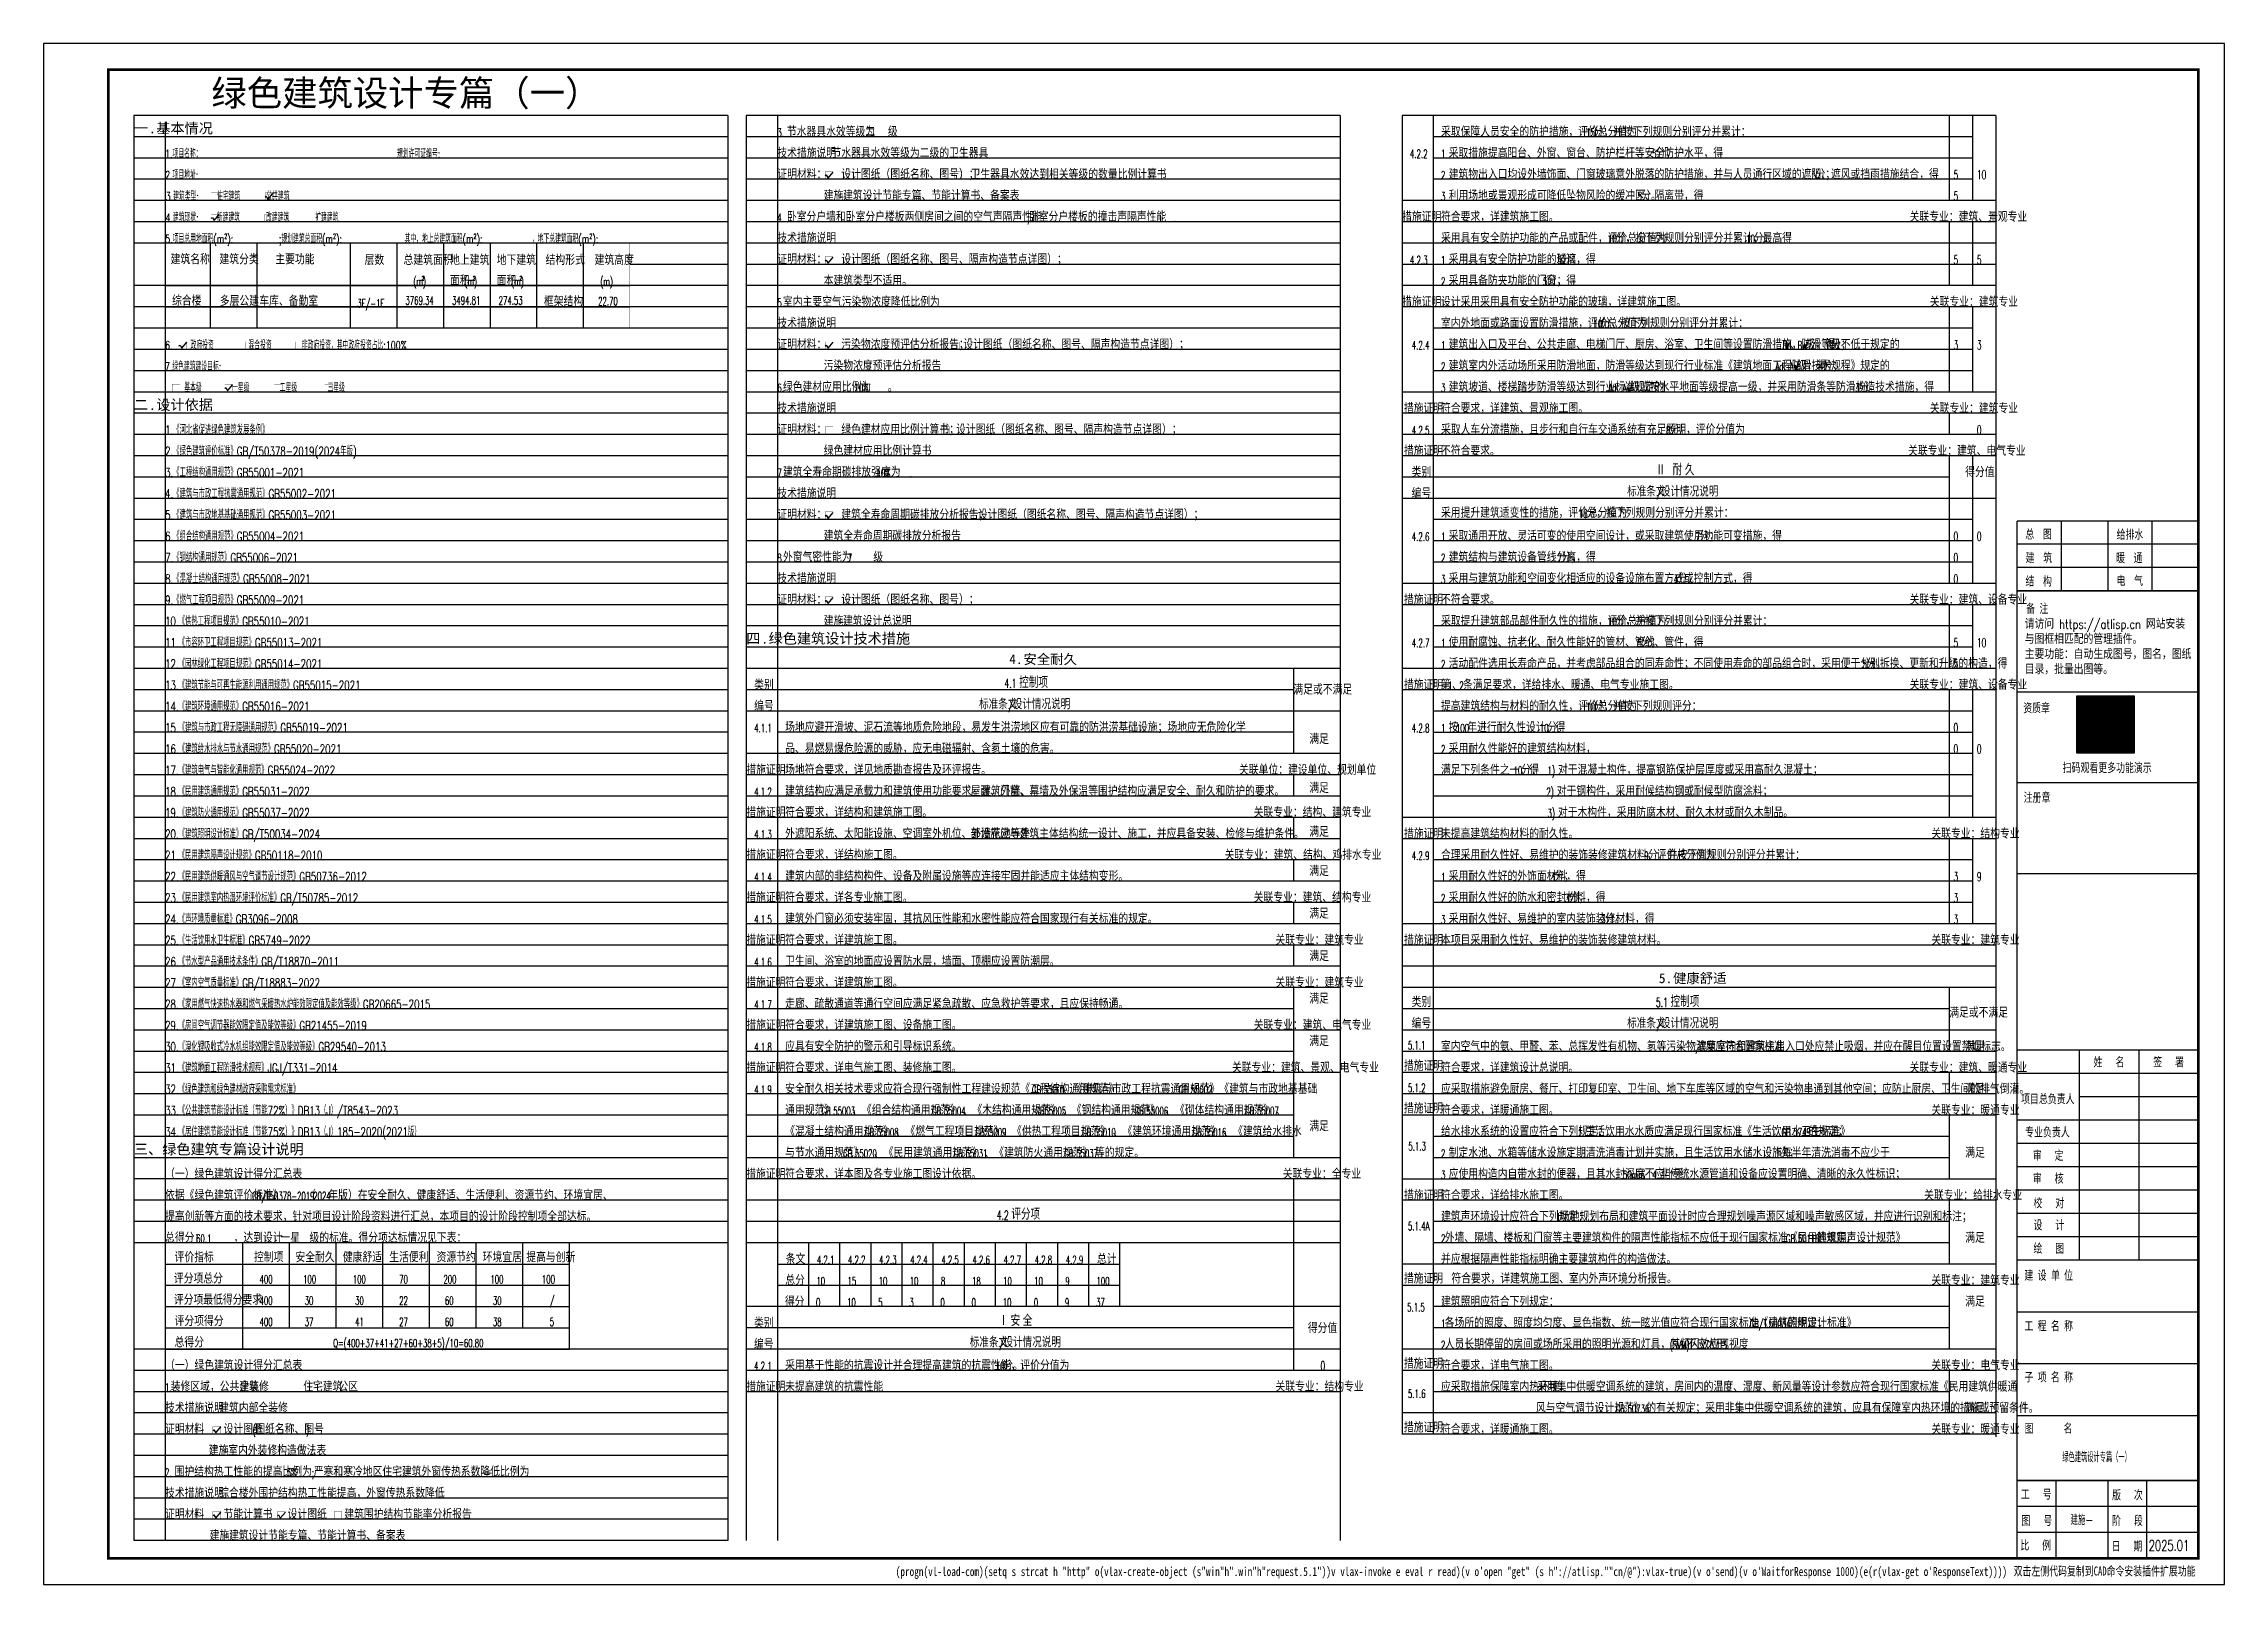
# Model space of a CAD drawing. Extents: x 239 to 336639, y 119 to 59519.
# Drawn here: x 239 to 84339, y 119 to 59519 of the extents above; entities that cross this region are included whole.
import ezdxf
from ezdxf.enums import TextEntityAlignment as Align

# ---------------------------------------------------------------- set-up
doc = ezdxf.new("R2010")
doc.units = 0
doc.header["$LTSCALE"] = 1000
doc.header["$MEASUREMENT"] = 0
for name, color, linetype in [('A-ANNO-TEXT', 7, 'Continuous'), ('A-FLOR-OTHER', 7, 'Continuous'), ('Jz-文字', 151, 'Continuous'), ('TK', 4, 'Continuous'), ('石家庄审图', 6, 'Continuous'), ('辅助线', 8, 'Continuous')]:
    doc.layers.add(name, color=color, linetype=linetype)
doc.layers.add('noprint', color=7, linetype='Continuous', plot=False)
doc.styles.add('1', font='simhei.ttf')
doc.styles.add('_THVAC_SERIAL', font='SIMPLEX', dxfattribs={"width": 0.8, "height": 3.5, "bigfont": 'HZTXT'})
doc.styles.add('HZTXT', font='TXT.SHX', dxfattribs={"width": 0.7, "height": 350, "bigfont": 'hztxt.shx'})
doc.styles.add('HZTXT1', font='romans.shx', dxfattribs={"width": 0.7, "bigfont": 'GBHZFS.SHX'})
doc.styles.add('黑体', font='simhei.ttf', dxfattribs={"height": 280})

msp = doc.modelspace()

# ---------------------------------------------------------------- texts
at = {"layer": 'A-ANNO-TEXT', "style": '1'}
for s, height, p in [('绿色建筑设计专篇（一）', 1000, (6708, 57116)), ('基本情况', 400, (4585, 56058, -10954369)), ('一', 400, (3722, 56058, -10954369)), ('.', 400, (4297, 56058, -10954369)), ('二', 400, (3722, 45398, -16383618)), ('.', 400, (4297, 45398, -16383618)), ('设计依据', 400, (4585, 45398, -16383618)), ('四', 400, (27335, 36388, 11607332)), ('.', 400, (27910, 36388, 11607332)), ('绿色建筑设计技术措施', 400, (28198, 36388, 11607332)), ('三、绿色建筑专篇设计说明', 400, (3722, 16698, 27803472))]:
    msp.add_text(s, height=height, dxfattribs=at).set_placement(p)
at = {"layer": 'A-ANNO-TEXT', "color": 3, "style": 'HZTXT'}
for s, height, width, p in [('采取保障人员安全的防护措施，评价总分值为', 400, 0.7, (54128, 55928, 8190609)), ('分，并按下列规则分别评分并累计：', 400, 0.7, (60018, 55928, 8190609)), ('采取措施提高阳台、外窗、窗台、防护栏杆等安全防护水平，得', 400, 0.7, (54425, 55108, 8190609)), ('15', 320, 0.6125, (59728, 55928, 8190609)), ('分；', 400, 0.7, (62411, 55108, 8190609)), ('4.2.2', 325, 0.6125, (52928, 55108, 0)), ('1', 320, 0.6125, (54128, 55108, 8190609)), ('建筑物出入口均设外墙饰面、门窗玻璃意外脱落的防护措施，并与人员通行区域的遮阳、遮风或挡雨措施结合，得', 400, 0.7, (54425, 54288, 8190609)), ('5', 320, 0.6125, (62265, 55108, 8190609)), ('分；', 400, 0.7, (68571, 54288, 8190609)), ('2', 320, 0.6125, (54128, 54288, 8190609)), ('利用场地或景观形成可降低坠物风险的缓冲区、隔离带，得', 400, 0.7, (54425, 53468, 8190609)), ('分。', 400, 0.7, (61851, 53468, 8190609)), ('5', 320, 0.6125, (68425, 54288, 8190609)), ('3', 320, 0.6125, (54128, 53468, 8190609)), ('5', 320, 0.6125, (61705, 53468, 8190609)), ('采用具有安全防护功能的产品或配件，评价总分值为', 400, 0.7, (54128, 51828, 8190609)), ('10', 320, 0.6125, (60568, 51828, 8190609)), ('分，按下列规则分别评分并累计，最高得', 400, 0.7, (60858, 51828, 8190609)), ('10', 320, 0.6125, (65898, 51828, 8190609)), ('分：', 400, 0.7, (66188, 51828, 8190609)), ('4.2.3', 325, 0.6125, (52928, 51008, 0)), ('1', 320, 0.6125, (54128, 51008, 8190609)), ('采用具有安全防护功能的玻璃，得', 400, 0.7, (54425, 51008, 8190609)), ('5', 320, 0.6125, (58625, 51008, 8190609)), ('分；', 400, 0.7, (58771, 51008, 8190609)), ('2', 320, 0.6125, (54128, 50188, 8190609)), ('采用具备防夹功能的门窗，得', 400, 0.7, (54425, 50188, 8190609)), ('5', 320, 0.6125, (58065, 50188, 8190609)), ('分；', 400, 0.7, (58211, 50188, 8190609)), ('室内外地面或路面设置防滑措施，评价总分值为', 400, 0.7, (54128, 48548, -68107178)), ('10', 320, 0.6125, (60008, 48548, -68107178)), ('分，按下列规则分别评分并累计：', 400, 0.7, (60298, 48548, -68107178)), ('4.2.4', 325, 0.6125, (53002, 47728, -76297787)), ('1', 320, 0.6125, (54128, 47728, -68107178)), ('建筑出入口及平台、公共走廊、电梯门厅、厨房、浴室、卫生间等设置防滑措施，防滑等级不低于规定的', 400, 0.7, (54425, 47728, -68107178)), ('Bd', 320, 0.6125, (67305, 47728, -68107178)), ('Bw', 320, 0.6125, (67876, 47728, -68107178)), ('级，得', 400, 0.7, (68188, 47728, -68107178)), ('3', 320, 0.6125, (69028, 47728, -68107178)), ('分；', 400, 0.7, (69173, 47728, -68107178)), ('2', 320, 0.6125, (54128, 46908, -68107178)), ('建筑室内外活动场所采用防滑地面，防滑等级达到现行行业标准《建筑地面工程防滑技术规程》规定的', 400, 0.7, (54425, 46908, -68107178)), ('Ad', 320, 0.6125, (67025, 46908, -68107178)), ('Aw', 320, 0.6125, (67574, 46908, -68107178)), ('、', 400, 0.7, (67596, 47728, -68107178)), ('级，得', 400, 0.7, (67864, 46908, -68107178)), ('4', 320, 0.6125, (68704, 46908, -68107178)), ('分；', 400, 0.7, (68849, 46908, -68107178)), ('3', 320, 0.6125, (54128, 46088, -59916569)), ('建筑坡道、楼梯踏步防滑等级达到行业标准规定的', 400, 0.7, (54425, 46088, -59916569)), ('Ad', 320, 0.6125, (60585, 46088, -59916569)), ('Aw', 320, 0.6125, (61134, 46088, -59916569)), ('级或按水平地面等级提高一级，并采用防滑条等防滑构造技术措施，得', 400, 0.7, (61424, 46088, -59916569)), ('、', 400, 0.7, (67294, 46908, -68107178)), ('3', 320, 0.6125, (70104, 46088, -59916569)), ('分。', 400, 0.7, (70249, 46088, -59916569)), ('、', 400, 0.7, (60854, 46088, -59916569)), ('4.2.5', 325, 0.6125, (53002, 44447, -84490795)), ('采取人车分流措施，且步行和自行车交通系统有充足照明，评价分值为', 400, 0.7, (54128, 44447, -76300187)), ('8', 320, 0.6125, (62808, 44447, -76300187)), ('分。', 400, 0.7, (62953, 44447, -76300187)), ('0', 350, 0.6125, (74793, 44447, -84490795)), ('类别', 400, 0.7, (52996, 42807, -8191809)), ('Ⅱ', 439, 0.7, (62415, 42878, -8191809)), ('耐', 439, 0.7, (63057, 42878, -8191809)), ('久', 439, 0.7, (63532, 42878, -8191809)), ('得分值', 400, 0.7, (74343, 42807, -8191809)), ('编号', 400, 0.7, (52996, 41987, -8191809)), ('标准条文', 406, 0.7, (61308, 42058, -8191809)), ('/', 325, 0.6125, (62445, 42058, -8191809)), ('设计情况说明', 406, 0.7, (62607, 42058, -8191809)), ('采用提升建筑适变性的措施，评价总分值为', 400, 0.7, (54128, 41238, -8191809)), ('18', 320, 0.6125, (59448, 41238, -8191809)), ('分，按下列规则分别评分并累计：', 400, 0.7, (59738, 41238, -8191809)), ('4.2.6', 325, 0.6125, (53002, 40347, -8191809)), ('1', 320, 0.6125, (54128, 40347, -8191809)), ('采取通用开放、灵活可变的使用空间设计，或采取建筑使用功能可变措施，得', 400, 0.7, (54425, 40347, -8191809)), ('7', 320, 0.6125, (63945, 40347, -8191809)), ('分；', 400, 0.7, (64091, 40347, -8191809)), ('2', 320, 0.6125, (54128, 39527, -8191809)), ('建筑结构与建筑设备管线分离，得', 400, 0.7, (54425, 39527, -8191809)), ('7', 320, 0.6125, (58625, 39527, -8191809)), ('分；', 400, 0.7, (58771, 39527, -8191809)), ('3', 320, 0.6125, (54128, 38707, -8191809)), ('采用与建筑功能和空间变化相适应的设备设施布置方式或控制方式，得', 400, 0.7, (54425, 38707, -8191809)), ('4', 320, 0.6125, (63105, 38707, -8191809)), ('分。', 400, 0.7, (63251, 38707, -8191809)), ('采取提升建筑部品部件耐久性的措施，评价总分值为', 400, 0.7, (54128, 37067, -8191809)), ('10', 320, 0.6125, (60568, 37067, -8191809)), ('分，并按下列规则分别评分并累计：', 400, 0.7, (60858, 37067, -8191809)), ('4.2.7', 325, 0.6125, (53002, 36247, -8191809)), ('1', 320, 0.6125, (54128, 36247, -8191809)), ('使用耐腐蚀、抗老化、耐久性能好的管材、管线、管件，得', 400, 0.7, (54425, 36247, -8191809)), ('5', 320, 0.6125, (61705, 36247, -8191809)), ('分；', 400, 0.7, (61851, 36247, -8191809)), ('10', 350, 0.6125, (74793, 36247, -8191809)), ('2', 320, 0.6125, (54128, 35427, -8191809)), ('活动配件选用长寿命产品，并考虑部品组合的同寿命性；不同使用寿命的部品组合时，采用便于分别拆换、更新和升级的构造，得', 400, 0.7, (54425, 35427, -8191809)), ('5', 320, 0.6125, (70385, 35427, -8191809)), ('分。', 400, 0.7, (70531, 35427, -8191809)), ('类别', 400, 0.7, (27640, 34608, -116889602)), ('4.1', 352.1, 0.6125, (37295, 34678, -173839325)), ('控制项', 440.1, 0.7, (37862, 34678, -173839325)), ('满足或不满足', 400, 0.7, (48435, 34420, 8191809)), ('编号', 400, 0.7, (27640, 33788, -116889602)), ('标准条文', 406, 0.7, (36315, 33858, 8190609)), ('/', 325, 0.6125, (37451, 33858, 8190609)), ('设计情况说明', 406, 0.7, (37614, 33858, 8190609)), ('提高建筑结构与材料的耐久性，评价总分值为', 400, 0.7, (54128, 33787, -8191809)), ('10', 320, 0.6125, (59728, 33787, -8191809)), ('分，并按下列规则评分：', 400, 0.7, (60018, 33787, -8191809)), ('4.1.1', 325, 0.6125, (27640, 32968, -116889602)), ('场地应避开滑坡、泥石流等地质危险地段，易发生洪涝地区应有可靠的防洪涝基础设施；场地应无危险化学', 400, 0.7, (28835, 32968, 8190609)), ('满足', 400, 0.7, (49050, 32513, 35924338)), ('4.2.8', 325, 0.6125, (53002, 32967, -8191809)), ('1', 320, 0.6125, (54128, 32967, -8191809)), ('按', 400, 0.7, (54425, 32967, -8191809)), ('100', 320, 0.6125, (54705, 32967, -8191809)), ('年进行耐久性设计，得', 400, 0.7, (55141, 32967, -8191809)), ('10', 320, 0.6125, (57941, 32967, -8191809)), ('分。', 400, 0.7, (58231, 32967, -8191809)), ('品、易燃易爆危险源的威胁，应无电磁辐射、含氡土壤的危害。', 400, 0.7, (28835, 32148, 8190609)), ('2', 320, 0.6125, (54128, 32147, -8191809)), ('采用耐久性能好的建筑结构材料，', 400, 0.7, (54425, 32147, -8191809)), ('满足下列条件之一，得', 400, 0.7, (54128, 31327, -8191809)), ('10', 320, 0.6125, (56928, 31327, -8191809)), ('分：', 400, 0.7, (57218, 31327, -8191809)), ('1)', 320, 0.6125, (58239, 31327, -8191809)), ('对于混凝土构件，提高钢筋保护层厚度或采用高耐久混凝土；', 400, 0.7, (58639, 31327, -8191809)), ('4.1.2', 325, 0.6125, (27640, 30508, -116889602)), ('建筑结构应满足承载力和建筑使用功能要求。建筑外墙、', 400, 0.7, (28835, 30508, 8190609)), ('屋面、门窗、幕墙及外保温等围护结构应满足安全、耐久和防护的要求。', 400, 0.7, (35987, 30508, 8190609)), ('满足', 400, 0.7, (49050, 30628, 19540721)), ('2)', 320, 0.6125, (58195, 30507, -8191809)), ('对于钢构件，采用耐候结构钢或耐候型防腐涂料；', 400, 0.7, (58594, 30507, -8191809)), ('3)', 320, 0.6125, (58238, 29687, -8191809)), ('对于木构件，采用防腐木材、耐久木材或耐久木制品。', 400, 0.7, (58637, 29687, -8191809)), ('4.1.3', 325, 0.6125, (27640, 28868, -116889602)), ('外遮阳系统、太阳能设施、空调室外机位、外墙花池等外', 400, 0.7, (28835, 28868, 8190609)), ('部设施应与建筑主体结构统一设计、施工，并应具备安装、检修与维护条件。', 400, 0.7, (35987, 28868, 8190609)), ('满足', 400, 0.7, (49050, 28939, 19540721)), ('满足', 400, 0.7, (49050, 27427)), ('4.2.9', 325, 0.6125, (53002, 28047, -8191809)), ('合理采用耐久性好、易维护的装饰装修建筑材料，评价总分值为', 400, 0.7, (54128, 28047, -8191809)), ('9', 320, 0.6125, (61968, 28047, -8191809)), ('分，并按下列规则分别评分并累计：', 400, 0.7, (62113, 28047, -8191809)), ('4.1.4', 325, 0.6125, (27640, 27228, -116889602)), ('建筑内部的非结构构件、设备及附属设施等应连接牢固并能适应主体结构变形。', 400, 0.7, (28835, 27228, 8190609)), ('1', 320, 0.6125, (54128, 27227, -8191809)), ('采用耐久性好的外饰面材料，得', 400, 0.7, (54425, 27227, -8191809)), ('3', 320, 0.6125, (58345, 27227, -8191809)), ('分；', 400, 0.7, (58491, 27227, -8191809)), ('满足', 400, 0.7, (49050, 25787)), ('2', 320, 0.6125, (54128, 26407, -8191809)), ('采用耐久性好的防水和密封材料，得', 400, 0.7, (54425, 26407, -8191809)), ('3', 320, 0.6125, (58905, 26407, -8191809)), ('分；', 400, 0.7, (59051, 26407, -8191809)), ('4.1.5', 325, 0.6125, (27640, 25588, -116889602)), ('建筑外门窗必须安装牢固，其抗风压性能和水密性能应符合国家现行有关标准的规定。', 400, 0.7, (28835, 25588, 8190609)), ('3', 320, 0.6125, (54128, 25587, -8191809)), ('采用耐久性好、易维护的室内装饰装修材料，得', 400, 0.7, (54425, 25587, -8191809)), ('3', 320, 0.6125, (60305, 25587, -8191809)), ('分。', 400, 0.7, (60451, 25587, -8191809)), ('卫生间、浴室的地面应设置防水层，墙面、顶棚应设置防潮层。', 400, 0.7, (28835, 23948, 8190609)), ('满足', 400, 0.7, (49050, 24147)), ('4.1.6', 325, 0.6125, (27640, 23948, -116889602)), ('走廊、疏散通道等通行空间应满足紧急疏散、应急救护等要求，且应保持畅通。', 400, 0.7, (28835, 22308, 8190609)), ('满足', 400, 0.7, (49050, 22507, 0)), ('类别', 400, 0.7, (52996, 22378, -8191809)), ('5.1', 352.1, 0.6125, (62415, 22378, -8191809)), ('控制项', 440.1, 0.7, (62982, 22378, -8191809)), ('4.1.7', 325, 0.6125, (27640, 22308, -116889602)), ('编号', 400, 0.7, (52996, 21558, -8191809)), ('标准条文', 406, 0.7, (61308, 21558, -8191809)), ('/', 325, 0.6125, (62445, 21558, -8191809)), ('设计情况说明', 406, 0.7, (62607, 21558, -8191809)), ('满足或不满足', 400, 0.7, (73728, 21968, -8191809)), ('应具有安全防护的警示和引导标识系统。', 400, 0.7, (28835, 20668, 8190609)), ('满足', 400, 0.7, (49050, 20867, 0)), ('5.1.1', 325, 0.6125, (52852, 20738, -8191809)), ('室内空气中的氨、甲醛、苯、总挥发性有机物、氡等污染物浓度应符合国家标准', 400, 0.7, (54128, 20667, -8191809)), ('建筑室内和建筑主出入口处应禁止吸烟，并应在醒目位置设置禁烟标志。', 400, 0.7, (64000, 20667, -8191809)), ('满足', 400, 0.7, (74343, 20667, -8191809)), ('4.1.8', 325, 0.6125, (27640, 20668, -116889602)), ('措施证明', 400, 0.7, (52696, 19918, -16383618)), ('符合要求，详建筑设计总说明。', 400, 0.7, (54128, 19847, -8191809)), (',', 320, 0.6125, (63928, 20667, -8191809)), ('5.1.2', 325, 0.6125, (52852, 19098, -8191809)), ('应采取措施避免厨房、餐厅、打印复印室、卫生间、地下车库等区域的空气和污染物串通到其他空间；应防止厨房、卫生间的排气倒灌。', 400, 0.7, (54128, 19027, -8191809)), ('满足', 400, 0.7, (74343, 19027, -8191809)), ('满足', 400, 0.7, (49050, 17587, 16383618)), ('给水排水系统的设置应符合下列规定：', 400, 0.7, (54128, 17387, -8191809)), ('1', 320, 0.6125, (59402, 17387, -8191809)), ('生活饮用水水质应满足现行国家标准《生活饮用水卫生标准》', 400, 0.7, (59700, 17387, -8191809)), ('GB', 320, 0.6125, (67260, 17387, -8191809)), ('5749', 320, 0.6125, (67717, 17387, -8191809)), ('的规定；', 400, 0.7, (68298, 17387, -8191809)), ('5.1.3', 325, 0.6125, (52866, 16848, -8191809)), ('2', 320, 0.6125, (54128, 16567, -8191809)), ('制定水池、水箱等储水设施定期清洗消毒计划并实施，且生活饮用水储水设施每半年清洗消毒不应少于', 400, 0.7, (54425, 16567, -8191809)), ('1', 320, 0.6125, (67025, 16567, -8191809)), ('次；', 400, 0.7, (67171, 16567, -8191809)), ('满足', 400, 0.7, (74343, 16567, -8191809)), ('3', 320, 0.6125, (54128, 15747, -8191809)), ('应使用构造内自带水封的便器，且其水封深度不应小于', 400, 0.7, (54425, 15747, -8191809)), ('50mm', 320, 0.6125, (61145, 15747, -8191809)), ('；', 400, 0.7, (61871, 15747, -8191809)), ('4', 320, 0.6125, (62278, 15747, -8191809)), ('非传统水源管道和设备应设置明确、清晰的永久性标识；', 400, 0.7, (62575, 15747, -8191809)), ('4.2', 352.1, 0.6125, (36995, 14178, -182031133)), ('评分项', 440.1, 0.7, (37562, 14178, -182031133)), ('满足', 400, 0.7, (74343, 13287, -8191809)), ('条文', 400, 0.7, (28860, 12468, 85131030)), ('4.2.1', 320, 0.6125, (30060, 12468, 127097539)), ('4.2.2', 320, 0.6125, (31260, 12468, 169064048)), ('4.2.3', 320, 0.6125, (32460, 12468, 211030557)), ('4.2.4', 320, 0.6125, (33660, 12468, 252997066)), ('4.2.5', 320, 0.6125, (34860, 12468, 294963576)), ('4.2.6', 320, 0.6125, (36060, 12468, 336930085)), ('4.2.7', 320, 0.6125, (37260, 12468, 378896593)), ('4.2.8', 320, 0.6125, (38460, 12468, 420863102)), ('4.2.9', 320, 0.6125, (39660, 12468, 462829611)), ('总计', 400, 0.7, (40860, 12468, 504796120)), ('总分', 400, 0.7, (28842, 11648, 46578147)), ('10', 320, 0.6125, (30042, 11648, 88544657)), ('15', 320, 0.6125, (31242, 11648, 130511165)), ('10', 320, 0.6125, (32442, 11648, 172477675)), ('10', 320, 0.6125, (33642, 11648, 214444184)), ('8', 320, 0.6125, (34842, 11648, 256410693)), ('18', 320, 0.6125, (36042, 11648, 298377202)), ('10', 320, 0.6125, (37242, 11648, 340343711)), ('10', 320, 0.6125, (38442, 11648, 382310220)), ('9', 320, 0.6125, (39642, 11648, 424276729)), ('100', 320, 0.6125, (40842, 11648, 466243238)), ('得分', 400, 0.7, (28825, 10828, 85131030)), ('满足', 400, 0.7, (74343, 10827, -8191809)), ('类别', 400, 0.7, (27635, 10008, 0)), ('Ⅰ', 431, 0.7, (37063, 10078, -56949723)), ('安', 431, 0.7, (37529, 10078, -56949723)), ('全', 431, 0.7, (37995, 10078, -56949723)), ('得分值', 400, 0.7, (48993, 9804, 0)), ('编号', 400, 0.7, (27635, 9188, 0)), ('标准条文', 406, 0.7, (35956, 9258, -56949723)), ('/', 325, 0.6125, (37093, 9258, -56949723)), ('设计情况说明', 406, 0.7, (37255, 9258, -56949723)), ('4.2.1', 325, 0.6125, (27635, 8368, 0)), ('采用基于性能的抗震设计并合理提高建筑的抗震性能，评价分值为', 400, 0.7, (28835, 8368, 8190609)), ('10', 320, 0.6125, (36955, 8368, 8190609)), ('分。', 400, 0.7, (37245, 8368, 8190609)), ('5.1.6', 325, 0.6125, (52852, 7306, -8191809)), ('应采取措施保障室内热环境：', 400, 0.7, (54128, 7547, -8191809)), ('采用集中供暖空调系统的建筑，房间内的温度、湿度、新风量等设计参数应符合现行国家标准《民用建筑供暖通', 400, 0.7, (57831, 7547, -8191809)), ('风与空气调节设计规范》', 400, 0.7, (57786, 6727, -8191809)), ('GB', 320, 0.6125, (60866, 6727, -8191809)), ('50736', 320, 0.6125, (61324, 6727, -8191809)), ('的有关规定；采用非集中供暖空调系统的建筑，应具有保障室内热环境的措施或预留条件。', 400, 0.7, (62049, 6727, -8191809)), ('满足', 400, 0.7, (74343, 6727, -8191809))]:
    msp.add_text(s, height=height, dxfattribs=dict(at, width=width)).set_placement(p)
at = {"layer": 'A-ANNO-TEXT', "color": 1, "style": 'HZTXT', "width": 0.6125}
for s, height, p in [('5', 350, (73893, 54288, -8191809)), ('10', 350, (74793, 54288, 0)), ('5', 350, (73893, 53468, -8191809)), ('5', 350, (73893, 51008, -16383618)), ('3', 350, (73893, 47728, -16383618)), ('0', 350, (73893, 40347, -16383618)), ('0', 350, (74793, 40347, -8191809)), ('0', 350, (73893, 32147, -8191809)), ('0', 350, (74793, 32147, -8191809)), ('3', 350, (73893, 27227, -16383618)), ('9', 350, (74793, 27227, -8191809)), ('3', 350, (73893, 26407, -16383618)), ('3', 350, (73893, 25587, -16383618)), ('0', 320, (30025, 10828, 127097539)), ('10', 320, (31225, 10828, 169064048)), ('5', 320, (32425, 10828, 211030557)), ('3', 320, (33625, 10828, 252997066)), ('0', 320, (34825, 10828, 294963576)), ('0', 320, (36025, 10828, 336930085)), ('10', 320, (37225, 10828, 378896593)), ('0', 320, (38425, 10828, 420863102)), ('9', 320, (39625, 10828, 462829611)), ('37', 320, (40825, 10828, 504796120)), ('0', 350, (49479, 8368, 0))]:
    msp.add_text(s, height=height, dxfattribs=at).set_placement(p)
at = {"layer": 'A-ANNO-TEXT', "color": 2, "style": 'HZTXT'}
for s, height, width, p in [('措施证明', 400, 0.7, (52628, 52648, -8191809)), ('符合要求，详建筑施工图。', 400, 0.7, (54128, 52648, 8190609)), ('5', 350, 0.6125, (74793, 51008, -16383618)), ('措施证明', 400, 0.7, (52628, 49368, -8191809)), ('设计采用采用具有安全防护功能的玻璃，详建筑施工图。', 400, 0.7, (54128, 49368, 8190609)), ('3', 350, 0.6125, (74793, 47728, -16383618)), ('措施证明', 400, 0.7, (52696, 45267, -92682604)), ('符合要求，详建筑、景观施工图。', 400, 0.7, (54128, 45267, -76300187)), ('措施证明', 400, 0.7, (52696, 43627, -92682604)), ('不符合要求。', 400, 0.7, (54128, 43627, -76300187)), ('措施证明', 400, 0.7, (52696, 37887, -16383618)), ('不符合要求。', 400, 0.7, (54128, 37887, -8191809)), ('措施证明', 400, 0.7, (52696, 34607, -16383618)), ('第', 400, 0.7, (54128, 34607, -8191809)), ('1', 320, 0.6125, (54408, 34607, -8191809)), ('、', 400, 0.7, (54553, 34607, -8191809)), ('2', 320, 0.6125, (54833, 34607, -8191809)), ('条满足要求，详给排水、暖通、电气专业施工图。', 400, 0.7, (54978, 34607, -8191809)), ('措施证明', 400, 0.7, (27340, 31328, -125081410)), ('场地符合要求，详见地质勘查报告及环评报告。', 400, 0.7, (28835, 31328, 8190609)), ('措施证明', 400, 0.7, (27340, 29688, -125081410)), ('符合要求，详结构和建筑施工图。', 400, 0.7, (28835, 29688, 8190609)), ('措施证明', 400, 0.7, (52702, 28867, -16383618)), ('未提高建筑结构材料的耐久性。', 400, 0.7, (54128, 28867, -8191809)), ('措施证明', 400, 0.7, (27340, 28048, -125081410)), ('符合要求，详结构施工图。', 400, 0.7, (28835, 28048, 8190609)), ('措施证明', 400, 0.7, (27335, 26408, -125081410)), ('符合要求，详各专业施工图。', 400, 0.7, (28835, 26408, 8190609)), ('措施证明', 400, 0.7, (27335, 24768, -125081410)), ('符合要求，详建筑施工图。', 400, 0.7, (28835, 24768, 8190609)), ('措施证明', 400, 0.7, (52702, 24767, -16383618)), ('本项目采用耐久性好、易维护的装饰装修建筑材料。', 400, 0.7, (54128, 24767, -8191809)), ('措施证明', 400, 0.7, (27335, 23128, -125081410)), ('符合要求，详建筑施工图。', 400, 0.7, (28835, 23128, 8190609)), ('措施证明', 400, 0.7, (27340, 21488, -125081410)), ('符合要求，详建筑施工图、设备施工图。', 400, 0.7, (28835, 21488, 8190609)), ('措施证明', 400, 0.7, (27335, 19848, -125081410)), ('符合要求，详电气施工图、装修施工图。', 400, 0.7, (28835, 19848, 8190609)), ('措施证明', 400, 0.7, (52696, 18278, -16383618)), ('符合要求，详暖通施工图。', 400, 0.7, (54128, 18207, -8191809)), ('措施证明', 400, 0.7, (27335, 15748, -76323496)), ('符合要求，详本图及各专业施工图设计依据。', 400, 0.7, (28835, 15748, 56948523)), ('措施证明', 400, 0.7, (52702, 14927, -16383618)), ('符合要求，详给排水施工图。', 400, 0.7, (54128, 14927, -8191809)), ('措施证明', 400, 0.7, (52696, 11718, -16383618)), ('符合要求，详建筑施工图、室内外声环境分析报告。', 400, 0.7, (54528, 11718, -8191809)), ('措施证明', 400, 0.7, (52696, 8438, -16383618)), ('符合要求，详电气施工图。', 400, 0.7, (54128, 8367, -8191809)), ('措施证明', 400, 0.7, (27335, 7548, -8191809)), ('未提高建筑的抗震性能', 400, 0.7, (28835, 7548, 8190609)), ('措施证明', 400, 0.7, (52696, 5978, -16383618)), ('符合要求，详暖通施工图。', 400, 0.7, (54128, 5907, -8191809))]:
    msp.add_text(s, height=height, dxfattribs=dict(at, width=width)).set_placement(p)
at = {"layer": 'A-ANNO-TEXT', "color": 4, "style": 'HZTXT', "width": 0.7}
for s, p in [('关联专业：建筑、景观专业', (72199, 52648, 0)), ('关联专业：建筑专业', (72980, 49368, -48756714)), ('关联专业：建筑专业', (72980, 45267, -133247510)), ('关联专业：建筑、电气专业', (72140, 43627, -133247510)), ('关联专业：建筑、设备专业', (72199, 37887, 1200)), ('关联专业：建筑、设备专业', (72199, 34607, 1200)), ('关联单位：建设单位、规划单位', (46339, 31328, 0)), ('关联专业：结构、建筑专业', (46905, 29688, 0)), ('关联专业：结构专业', (73039, 28867, 1200)), ('关联专业：建筑、结构、鸡排水专业', (45785, 28048, 0)), ('关联专业：建筑、结构专业', (46905, 26408, 8191809)), ('关联专业：建筑专业', (47745, 24768, 0)), ('关联专业：建筑专业', (73039, 24767, 1200)), ('关联专业：建筑专业', (47745, 23128, 0)), ('关联专业：建筑、电气专业', (46905, 21488, 0)), ('关联专业：建筑、景观、电气专业', (46065, 19848, 0)), ('关联专业：建筑、暖通专业', (72199, 19847, 1200)), ('关联专业：暖通专业', (73039, 18207, 1200)), ('关联专业：全专业', (48025, 15748, 56949723)), ('关联专业：给排水专业', (72759, 14927, 1200)), ('关联专业：建筑专业', (73039, 11647, 1200)), ('关联专业：电气专业', (73039, 8367, 1200)), ('关联专业：结构专业', (47745, 7548, 0)), ('关联专业：暖通专业', (73039, 5907, 1200))]:
    msp.add_text(s, height=400, dxfattribs=at).set_placement(p)
at = {"layer": 'A-ANNO-TEXT', "style": 'HZTXT', "width": 0.6125}
for s, p in [('0', (73893, 39527, -16383618)), ('0', (73893, 38707, -16383618)), ('5', (73893, 36247, -8191809)), ('5', (73893, 35427, -8191809)), ('0', (73893, 32967, -8191809))]:
    msp.add_text(s, height=350, dxfattribs=at).set_placement(p)
at = {"layer": 'A-ANNO-TEXT', "color": 3, "style": '黑体'}
for s, p in [('4.', (37479, 35599, -52173438)), ('安全耐久', (38024, 35599, -52173438)), ('5.', (62531, 23299, -11607332)), ('健康舒适', (63075, 23299, -11607332))]:
    msp.add_text(s, height=378.5, dxfattribs=at).set_placement(p)
at = {"layer": 'A-ANNO-TEXT', "color": 6, "style": 'HZTXT'}
for s, height, width, p in [('4.1.9', 325, 0.6125, (27640, 19028, -116889602)), ('安全耐久相关技术要求应符合现行强制性工程建设规范《工程结构通用规范》', 400, 0.7, (28835, 19028, 8190609)), ('GB', 320, 0.6125, (38355, 19028, 8190609)), ('55001', 320, 0.6125, (38812, 19028, 8190609)), ('、《建筑与市政工程抗震通用规范》', 400, 0.7, (39538, 19028, 8190609)), ('GB', 320, 0.6125, (44018, 19028, 8190609)), ('55002', 320, 0.6125, (44475, 19028, 8190609)), ('、《建筑与市政地基基础', 400, 0.7, (45201, 19028, 8190609)), ('通用规范》', 400, 0.7, (28835, 18208, 8190609)), ('GB', 320, 0.6125, (30235, 18208, 8190609)), ('55003', 320, 0.6125, (30692, 18208, 8190609)), ('、《组合结构通用规范》', 400, 0.7, (31418, 18208, 8190609)), ('GB', 320, 0.6125, (34498, 18208, 8190609)), ('55004', 320, 0.6125, (34955, 18208, 8190609)), ('、《木结构通用规范》', 400, 0.7, (35681, 18208, 8190609)), ('GB55005', 320, 0.6125, (38481, 18208, 8190609)), ('、《钢结构通用规范》', 400, 0.7, (39512, 18208, 8190609)), ('GB', 320, 0.6125, (42312, 18208, 8190609)), ('55006', 320, 0.6125, (42769, 18208, 8190609)), ('、《砌体结构通用规范》', 400, 0.7, (43495, 18208, 8190609)), ('GB', 320, 0.6125, (46575, 18208, 8190609)), ('55007', 320, 0.6125, (47033, 18208, 8190609)), ('《混凝土结构通用规范》', 400, 0.7, (28835, 17388, 8190609)), ('GB', 320, 0.6125, (31915, 17388, 8190609)), ('55008', 320, 0.6125, (32372, 17388, 8190609)), ('、《燃气工程项目规范》', 400, 0.7, (33098, 17388, 8190609)), ('GB55009', 320, 0.6125, (36178, 17388, 8190609)), ('、《供热工程项目规范》', 400, 0.7, (37209, 17388, 8190609)), ('GB', 320, 0.6125, (40289, 17388, 8190609)), ('55010', 320, 0.6125, (40746, 17388, 8190609)), ('、《建筑环境通用规范》', 400, 0.7, (41472, 17388, 8190609)), ('GB', 320, 0.6125, (44552, 17388, 8190609)), ('55016', 320, 0.6125, (45009, 17388, 8190609)), ('、《建筑给水排水', 400, 0.7, (45735, 17388, 8190609)), ('、', 400, 0.7, (47759, 18208, 8190609)), ('与节水通用规范》', 400, 0.7, (28835, 16568, 8190609)), ('GB', 320, 0.6125, (31075, 16568, 8190609)), ('55020', 320, 0.6125, (31532, 16568, 8190609)), ('、《民用建筑通用规范》', 400, 0.7, (32258, 16568, 8190609)), ('GB', 320, 0.6125, (35338, 16568, 8190609)), ('55031', 320, 0.6125, (35795, 16568, 8190609)), ('、《建筑防火通用规范》', 400, 0.7, (36521, 16568, 8190609)), ('GB', 320, 0.6125, (39601, 16568, 8190609)), ('55037', 320, 0.6125, (40059, 16568, 8190609)), ('等的规定。', 400, 0.7, (40784, 16568, 8190609)), ('建筑声环境设计应符合下列规定：', 400, 0.7, (54128, 14107, -8191809)), ('1', 320, 0.6125, (58573, 14107, -8191809)), ('场地规划布局和建筑平面设计时应合理规划噪声源区域和噪声敏感区域，并应进行识别和标注；', 400, 0.7, (58718, 14107, -8191809)), ('5.1.4A', 325, 0.6125, (52852, 13768, -8191809)), ('2', 320, 0.6125, (54128, 13287, -8191809)), ('外墙、隔墙、楼板和门窗等主要建筑构件的隔声性能指标不应低于现行国家标准《民用建筑隔声设计规范》', 400, 0.7, (54273, 13287, -8191809)), ('GB', 320, 0.6125, (67433, 13287, -8191809)), ('50118', 320, 0.6125, (67890, 13287, -8191809)), ('的规定，', 400, 0.7, (68616, 13287, -8191809)), ('并应根据隔声性能指标明确主要建筑构件的构造做法。', 400, 0.7, (54128, 12467, -24575427)), ('5.1.5', 325, 0.6125, (52822, 10641, -8191809)), ('建筑照明应符合下列规定：', 400, 0.7, (54128, 10827, -8191809)), ('1', 320, 0.6125, (54128, 10007, -8191809)), ('各场所的照度、照度均匀度、显色指数、统一眩光值应符合现行国家标准《建筑照明设计标准》', 400, 0.7, (54273, 10007, -8191809)), ('GB/T', 320, 0.6125, (66033, 10007, -8191809)), ('50034', 320, 0.6125, (66766, 10007, -8191809)), ('的规定；', 400, 0.7, (67492, 10007, -8191809)), ('2', 320, 0.6125, (54128, 9187, -8191809)), ('人员长期停留的房间或场所采用的照明光源和灯具，其频闪效应可视度', 400, 0.7, (54273, 9187, -8191809)), ('(SVM)', 320, 0.6125, (62953, 9187, -8191809)), ('不应大于', 400, 0.7, (63606, 9187, -8191809)), ('1.3', 320, 0.6125, (64726, 9187, -8191809)), ('。', 400, 0.7, (65089, 9187, -8191809))]:
    msp.add_text(s, height=height, dxfattribs=dict(at, width=width)).set_placement(p)
at = {"layer": 'Jz-文字'}
for s, height, style, width, p in [('节水器具水效等级为', 400, 'HZTXT', 0.7, (28905, 55928, 0)), ('级', 400, 'HZTXT', 0.7, (32797, 55928, 0)), ('技术措施说明', 400, 'HZTXT', 0.7, (28535, 55108, 0)), ('3.', 320, 'HZTXT', 0.6125, (28535, 55928, 0)), ('1.项目名称：                                             规划许可证编号:', 320, 'HZTXT1', 0.7, (4922, 55108, -59712283)), ('证明材料：', 400, 'HZTXT', 0.7, (28535, 54288, 1194246)), (':', 320, 'HZTXT', 0.6125, (30215, 55108, 0)), ('设计图纸（图纸名称、图号）；', 400, 'HZTXT', 0.7, (31002, 54288, 1194246)), ('卫生器具水效达到相关等级的数量比例计算书', 400, 'HZTXT', 0.7, (35989, 54288, 1194246)), ('2.项目地址:', 320, 'HZTXT1', 0.7, (4922, 54288, -59712283)), ('3.建筑类型:    住宅建筑      公共建筑', 320, 'HZTXT1', 0.7, (4947, 53468, -65930376)), ('4.建筑现状:    新建建筑      改建建筑      扩建建筑', 320, 'HZTXT1', 0.7, (4937, 52648, -65930376)), ('卧室分户墙和卧室分户楼板两侧房间之间的空气声隔声性能', 400, 'HZTXT', 0.7, (28905, 52648, -4776983)), ('卧室分户楼板的撞击声隔声性能', 400, 'HZTXT', 0.7, (38239, 52648, -4776983)), ('5.项目总用地面积(m²):          ;规划建筑总面积(m²):              其中，地上总建筑面积(m²):           ，地下总建筑面积(m²): ', 320, 'HZTXT1', 0.7, (4927, 51828, -65930376)), ('技术措施说明', 400, 'HZTXT', 0.7, (28535, 51828, -4776983)), ('4.', 320, 'HZTXT', 0.6125, (28535, 52648, -4776983)), (';', 320, 'HZTXT', 0.6125, (38167, 52648, -4776983)), ('.', 320, 'HZTXT', 0.6125, (43836, 52648, -4776983)), ('建筑名称', 400, 'HZTXT', 0.7, (5137, 51008, -66105498)), ('建筑分类', 400, 'HZTXT', 0.7, (7023, 51008, -69520244)), ('主要功能', 400, 'HZTXT', 0.7, (9175, 51008, -69520244)), ('层数', 400, 'HZTXT', 0.7, (12618, 50983, -66104721)), ('总建筑面积', 400, 'HZTXT', 0.7, (14120, 50983, -66104463)), ('地上建筑', 400, 'HZTXT', 0.7, (15917, 50983, -66104205)), ('地下建筑', 400, 'HZTXT', 0.7, (17714, 50983, -66103948)), ('结构形式', 400, 'HZTXT', 0.7, (19598, 50983, -66105498)), ('建筑高度', 400, 'HZTXT', 0.7, (21489, 50983, -66105498)), ('证明材料：', 400, 'HZTXT', 0.7, (28535, 51008, -3582737)), (':', 320, 'HZTXT', 0.6125, (30215, 51828, -4776983)), ('设计图纸（图纸名称、图号、隔声构造节点详图）；', 400, 'HZTXT', 0.7, (31002, 51008, -3582737)), ('(m', 320, 'HZTXT', 0.6125, (14499, 50188, -81087677)), ('2', 160, 'HZTXT', 0.6125, (14818, 50388, -81087677)), (')', 320, 'HZTXT', 0.6125, (14869, 50188, -81087677)), ('面积', 400, 'HZTXT', 0.7, (15908, 50188, -66104205)), ('(m', 320, 'HZTXT', 0.6125, (16468, 50188, -66104205)), ('2', 160, 'HZTXT', 0.6125, (16787, 50388, -66104205)), (')', 320, 'HZTXT', 0.6125, (16838, 50188, -66104205)), ('面积', 400, 'HZTXT', 0.7, (17711, 50188, -66103948)), ('(m', 320, 'HZTXT', 0.6125, (18271, 50188, -66103948)), ('2', 160, 'HZTXT', 0.6125, (18591, 50388, -66103948)), (')', 320, 'HZTXT', 0.6125, (18642, 50188, -66103948)), ('(m)', 320, 'HZTXT', 0.6125, (21707, 50188, -66103948)), ('5.', 320, 'HZTXT', 0.6125, (28535, 49368, 0)), ('室内主要空气污染物浓度降低比例为', 400, 'HZTXT', 0.7, (28752, 49368, 0)), ('技术措施说明', 400, 'HZTXT', 0.7, (28535, 48548, 0)), ('.', 320, 'HZTXT', 0.6125, (34757, 49368, 0)), ('6.    政府投资        混合投资       非政府投资，其中政府投资占比:100%%%', 320, 'HZTXT1', 0.7, (4923, 47728, -65930376)), ('证明材料：', 400, 'HZTXT', 0.7, (28535, 47728, 1194246)), (':', 320, 'HZTXT', 0.6125, (30215, 48548, 0)), ('污染物浓度预评估分析报告；', 400, 'HZTXT', 0.7, (31002, 47728, 1194246)), ('设计图纸（图纸名称、图号、隔声构造节点详图）；', 400, 'HZTXT', 0.7, (35709, 47728, 1194246)), ('7.绿色建筑建设目标:', 320, 'HZTXT1', 0.7, (4913, 46908, -65930376)), ('基本级       一星级       二星级       三星级', 320, 'HZTXT1', 0.7, (5665, 46088, -71359625)), ('6.', 320, 'HZTXT', 0.6125, (28535, 46088, 0)), ('绿色建材应用比例为', 400, 'HZTXT', 0.7, (28752, 46088, 0)), ('技术措施说明', 400, 'HZTXT', 0.7, (28535, 45268, 0)), (':', 320, 'HZTXT', 0.6125, (30215, 45268, 0)), ('。', 400, 'HZTXT', 0.7, (32797, 46088, 0)), ('1.《河北省促进绿色建筑发展条例》', 350, 'HZTXT1', 0.7, (4922, 44448, -71359625)), ('证明材料：', 400, 'HZTXT', 0.7, (28535, 44448, 1194246)), ('绿色建材应用比例计算书；', 400, 'HZTXT', 0.7, (31002, 44448, 1194246)), ('设计图纸（图纸名称、图号、隔声构造节点详图）；', 400, 'HZTXT', 0.7, (35429, 44448, 1194246)), ('2.《绿色建筑评价标准》GB/T50378-2019(2024年版)', 350, 'HZTXT1', 0.7, (4922, 43628, -71359625)), ('3.《工程结构通用规范》GB55001-2021', 350, 'HZTXT1', 0.7, (4922, 42808, -158563955)), ('7.', 320, 'HZTXT', 0.6125, (28535, 42808, 0)), ('建筑全寿命期碳排放强度为', 400, 'HZTXT', 0.7, (28752, 42808, 0)), ('4.《建筑与市政工程抗震通用规范》GB55002-2021', 350, 'HZTXT1', 0.7, (4922, 41988, -158563955)), ('技术措施说明', 400, 'HZTXT', 0.7, (28535, 41988, 0)), (':', 320, 'HZTXT', 0.6125, (30215, 41988, 0)), ('.', 320, 'HZTXT', 0.6125, (33637, 42808, 0)), ('5.《建筑与市政地基基础通用规范》GB55003-2021', 350, 'HZTXT1', 0.7, (4922, 41168, -158563955)), ('证明材料：', 400, 'HZTXT', 0.7, (28535, 41168, 1194246)), ('建筑全寿命周期碳排放分析报告；', 400, 'HZTXT', 0.7, (31002, 41168, 1194246)), ('设计图纸（图纸名称、图号、隔声构造节点详图）；', 400, 'HZTXT', 0.7, (36269, 41168, 1194246)), ('6.《组合结构通用规范》GB55004-2021', 350, 'HZTXT1', 0.7, (4922, 40348, -158563955)), ('7.《钢结构通用规范》GB55006-2021', 350, 'HZTXT1', 0.7, (4922, 39528, -175864169)), ('8.', 320, 'HZTXT', 0.6125, (28535, 39528, 0)), ('外窗气密性能为', 400, 'HZTXT', 0.7, (28752, 39528, 0)), ('级', 400, 'HZTXT', 0.7, (32237, 39528, 0)), ('8.《混凝土结构通用规范》GB55008-2021', 350, 'HZTXT1', 0.7, (4922, 38708, -175864169)), ('技术措施说明', 400, 'HZTXT', 0.7, (28535, 38708, 0)), (':', 320, 'HZTXT', 0.6125, (30215, 38708, 0)), ('9.《燃气工程项目规范》GB55009-2021', 350, 'HZTXT1', 0.7, (4922, 37888, -175864169)), ('证明材料：', 400, 'HZTXT', 0.7, (28535, 37888, 1194246)), ('设计图纸（图纸名称、图号）；', 400, 'HZTXT', 0.7, (31002, 37888, 1194246)), ('10.《供热工程项目规范》GB55010-2021', 350, 'HZTXT1', 0.7, (4922, 37068, -175864169)), ('11.《市容环卫工程项目规范》GB55013-2021', 350, 'HZTXT1', 0.7, (4922, 36248, -175864169)), ('12.《园林绿化工程项目规范》GB55014-2021', 350, 'HZTXT1', 0.7, (4922, 35428, -175864169)), ('13.《建筑节能与可再生能源利用通用规范》GB55015-2021', 350, 'HZTXT1', 0.7, (4922, 34608, -175864169)), ('14.《建筑环境通用规范》GB55016-2021', 350, 'HZTXT1', 0.7, (4922, 33788, -175864169)), ('15.《建筑与市政工程无障碍通用规范》GB55019-2021', 350, 'HZTXT1', 0.7, (4922, 32968, -175864169)), ('16.《建筑给水排水与节水通用规范》GB55020-2021', 350, 'HZTXT1', 0.7, (4922, 32148, -175864169)), ('17.《建筑电气与智能化通用规范》GB55024-2022', 350, 'HZTXT1', 0.7, (4922, 31328, -175864169)), ('18.《民用建筑通用规范》GB55031-2022', 350, 'HZTXT1', 0.7, (4922, 30508, -175864169)), ('19.《建筑防火通用规范》GB55037-2022', 350, 'HZTXT1', 0.7, (4922, 29688, -175864169)), ('20.《建筑照明设计标准》GB/T50034-2024', 350, 'HZTXT1', 0.7, (4922, 28868, -175864169)), ('21.《民用建筑隔声设计规范》GB50118-2010', 350, 'HZTXT1', 0.7, (4922, 28048, -175864169)), ('22.《民用建筑供暖通风与空气调节设计规范》GB50736-2012', 350, 'HZTXT1', 0.7, (4922, 27228, -175864169)), ('23.《民用建筑室内热湿环境评价标准》GB/T50785-2012', 350, 'HZTXT1', 0.7, (4922, 26408, 70395102)), ('24.《声环境质量标准》GB3096-2008', 350, 'HZTXT1', 0.7, (4922, 25588, 9844353)), ('25.《生活饮用水卫生标准》GB5749-2022', 350, 'HZTXT1', 0.7, (4922, 24768, 9844353)), ('26.《节水型产品通用技术条件》GB/T18870-2011', 350, 'HZTXT1', 0.7, (4922, 23948, 9844353)), ('27.《室内空气质量标准》GB/T18883-2022', 350, 'HZTXT1', 0.7, (4922, 23128, 9844353)), ('28.《家用燃气快速热水器和燃气采暖热水炉能效限定值及能效等级》GB20665-2015', 350, 'HZTXT1', 0.7, (4922, 22308, 9844353)), ('29.《房间空气调节器能效限定值及能效等级》GB21455-2019', 350, 'HZTXT1', 0.7, (4922, 21488, 9844353)), ('30.《溴化锂吸收式冷水机组能效限定值及能效等级》GB29540-2013', 350, 'HZTXT1', 0.7, (4922, 20668, 9844353)), ('31.《建筑地面工程防滑技术规程》JGJ/T331-2014', 350, 'HZTXT1', 0.7, (4922, 19848, 9844353)), ('32.《绿色建筑和绿色建材政府采购需求标准》', 350, 'HZTXT1', 0.7, (4922, 19028, 9844353)), ('33.《公共建筑节能设计标准（节能72%）》DB13（J）/T8543-2023', 350, 'HZTXT1', 0.7, (4922, 18208, 9844353)), ('34.《居住建筑节能设计标准（节能75%）》DB13（J）185-2020(2021版）', 350, 'HZTXT1', 0.7, (4922, 17388, 1194246)), ('（一）绿色建筑设计得分汇总表', 400, 'HZTXT', 0.7, (4922, 15748, 0)), ('依据《绿色建筑评价标准》', 400, 'HZTXT', 0.7, (4922, 14928, 0)), ('GB/T50378-2019', 320, 'HZTXT', 0.6125, (8282, 14928, 0)), ('（', 400, 'HZTXT', 0.7, (10358, 14928, 0)), ('2024', 320, 'HZTXT', 0.6125, (10638, 14928, 0)), ('年版）在安全耐久、健康舒适、生活便利、资源节约、环境宜居、', 400, 'HZTXT', 0.7, (11219, 14928, 0)), ('提高创新等方面的技术要求，针对项目设计阶段资料进行汇总，本项目的设计阶段控制项全部达标。', 400, 'HZTXT', 0.7, (4922, 14108, 0)), ('总得分：', 400, 'HZTXT', 0.7, (4922, 13288, 0)), ('，达到设计', 400, 'HZTXT', 0.7, (7566, 13288, 0)), ('级的标准。得分项达标情况见下表：', 400, 'HZTXT', 0.7, (10491, 13288, 0)), ('评价指标', 400, 'HZTXT', 0.7, (5290, 12538, 0)), ('控制项', 400, 'HZTXT', 0.7, (8354, 12538, 0)), ('安全耐久', 400, 'HZTXT', 0.7, (9951, 12538, 0)), ('健康舒适', 400, 'HZTXT', 0.7, (11778, 12538, 0)), ('生活便利', 400, 'HZTXT', 0.7, (13568, 12538, 0)), ('资源节约', 400, 'HZTXT', 0.7, (15394, 12538, 0)), ('环境宜居', 400, 'HZTXT', 0.7, (17174, 12538, 0)), ('提高与创新', 400, 'HZTXT', 0.7, (18852, 12538, 0)), ('评分项总分', 400, 'HZTXT', 0.7, (5263, 11718, 0)), ('400', 320, 'HZTXT', 0.6125, (8567, 11718, 0)), ('100', 320, 'HZTXT', 0.6125, (10246, 11718, 0)), ('100', 320, 'HZTXT', 0.6125, (12162, 11718, 0)), ('70', 320, 'HZTXT', 0.6125, (13952, 11718, 0)), ('200', 320, 'HZTXT', 0.6125, (15657, 11718, 0)), ('100', 320, 'HZTXT', 0.6125, (17467, 11718, 0)), ('100', 320, 'HZTXT', 0.6125, (19456, 11718, 0)), ('评分项最低得分要求', 400, 'HZTXT', 0.7, (5263, 10898, 0)), ('400', 320, 'HZTXT', 0.6125, (8567, 10898, 0)), ('30', 320, 'HZTXT', 0.6125, (10306, 10898, 0)), ('30', 320, 'HZTXT', 0.6125, (12252, 10898, 0)), ('22', 320, 'HZTXT', 0.6125, (13952, 10898, 0)), ('60', 320, 'HZTXT', 0.6125, (15714, 10898, 0)), ('30', 320, 'HZTXT', 0.6125, (17565, 10898, 0)), ('/', 320, 'HZTXT', 0.6125, (19756, 10898, 0)), ('评分项得分', 400, 'HZTXT', 0.7, (5290, 10078, 0)), ('400', 320, 'HZTXT', 0.6125, (8567, 10078, 0)), ('总得分', 400, 'HZTXT', 0.7, (5290, 9258, 0)), ('（一）绿色建筑设计得分汇总表', 400, 'HZTXT', 0.7, (4922, 8368, 0)), ('1.', 320, 'HZTXT', 0.6125, (4922, 7548, 0)), ('装修区域，公共建筑', 400, 'HZTXT', 0.7, (5140, 7548, 0)), ('住宅建筑', 400, 'HZTXT', 0.7, (10251, 7548, 0)), ('技术措施说明', 400, 'HZTXT', 0.7, (4922, 6728, 0)), (':', 320, 'HZTXT', 0.6125, (6602, 6728, 0)), ('证明材料', 400, 'HZTXT', 0.7, (4922, 5908, 1194246)), (':', 320, 'HZTXT', 0.6125, (6042, 5908, 1194246)), ('设计图纸', 400, 'HZTXT', 0.7, (7181, 5908, 1194246)), ('(', 320, 'HZTXT', 0.6125, (8301, 5908, 1194246)), ('图纸名称、图号', 400, 'HZTXT', 0.7, (8403, 5908, 1194246)), (')', 320, 'HZTXT', 0.6125, (10363, 5908, 1194246)), ('2.', 320, 'HZTXT', 0.6125, (4922, 4268, 0)), ('围护结构热工性能的提高比例为', 400, 'HZTXT', 0.7, (5292, 4268, 0)), (';', 320, 'HZTXT', 0.6125, (10584, 4268, 0)), ('严寒和寒冷地区住宅建筑外窗传热系数降低比例为', 400, 'HZTXT', 0.7, (10657, 4268, 0)), ('技术措施说明', 400, 'HZTXT', 0.7, (4922, 3448, 0)), (':', 320, 'HZTXT', 0.6125, (6602, 3448, 0)), ('证明材料', 400, 'HZTXT', 0.7, (4922, 2628, 0)), (':', 320, 'HZTXT', 0.6125, (6042, 2628, 0)), ('节能计算书', 400, 'HZTXT', 0.7, (7181, 2628, 0)), ('设计图纸', 400, 'HZTXT', 0.7, (9649, 2628, 0)), ('建筑围护结构节能率分析报告', 400, 'HZTXT', 0.7, (11836, 2628, 0))]:
    msp.add_text(s, height=height, dxfattribs=dict(at, style=style, width=width)).set_placement(p)
at = {"layer": 'Jz-文字', "color": 1, "style": 'HZTXT'}
for s, height, width, p in [('节水器具水效等级为二级的卫生器具', 400, 0.7, (30624, 55108, -67645164)), ('二', 400, 0.7, (31931, 55928, -68284438)), ('本建筑类型不适用。', 400, 0.7, (30323, 50188, -65141532)), ('综合楼', 400, 0.7, (5192, 49412, -66105498)), ('多层公建', 400, 0.7, (7034, 49403, -66104721)), ('车库、备勤室', 400, 0.7, (8557, 49403, -66104721)), ('3F/-1F', 320, 0.6125, (12336, 49343, -66104721)), ('3769.34', 320, 0.6125, (14193, 49455, -66104463)), ('3494.81', 320, 0.6125, (15990, 49455, -66104205)), ('274.53', 320, 0.6125, (17787, 49455, -66103948)), ('框架结构', 400, 0.7, (19534, 49387, -66105498)), ('22.70', 320, 0.6125, (21624, 49429, -66105498)), ('10%', 320, 0.6125, (31512, 46088, -65141532)), ('10%', 320, 0.6125, (32361, 42808, -65141532)), ('7', 320, 0.6125, (31248, 39528, -65141532)), ('60.1', 320, 0.6125, (6120, 13288, -59336892)), ('一星', 400, 0.7, (9371, 13288, -69583819)), ('37', 320, 0.6125, (10306, 10078, 0)), ('41', 320, 0.6125, (12252, 10078, 0)), ('27', 320, 0.6125, (13952, 10078, 0)), ('60', 320, 0.6125, (15714, 10078, 0)), ('38', 320, 0.6125, (17565, 10078, 0)), ('5', 320, 0.6125, (19756, 10078, 0)), ('Q=(400+37+41+27+60+38+5)/10=60.80', 320, 0.6125, (11407, 9258, 0)), ('全装修', 400, 0.7, (7789, 7548, -68284438)), ('公区', 400, 0.7, (11612, 7548, -68284438)), ('建筑内部全装修', 400, 0.7, (7011, 6728, -67645164)), ('建施', 400, 0.7, (6608, 5088, -65141532)), ('-', 320, 0.6125, (7168, 5088, -65141532)), ('室内外装修构造做法表', 400, 0.7, (7357, 5088, -65141532)), ('5%', 320, 0.6125, (9609, 4268, -68284438)), ('--', 320, 0.6125, (17109, 4268, -68284438)), ('综合楼外围护结构热工性能提高，外窗传热系数降低', 400, 0.7, (7011, 3448, -67645164)), ('建施', 400, 0.7, (6641, 1808, -65141532)), ('-', 320, 0.6125, (7201, 1808, -65141532)), ('建筑设计节能专篇、节能计算书、备案表', 400, 0.7, (7389, 1808, -65141532))]:
    msp.add_text(s, height=height, dxfattribs=dict(at, width=width)).set_placement(p)
at = {"layer": 'Jz-文字', "color": 2, "style": 'HZTXT'}
for s, height, width, p in [('建施', 400, 0.7, (30323, 53468, -65141532)), ('建筑设计节能专篇、节能计算书、备案表', 400, 0.7, (31071, 53468, -65141532)), ('-', 320, 0.6125, (30883, 53468, -65141532)), ('污染物浓度预评估分析报告', 400, 0.7, (30323, 46908, -60364549)), ('绿色建材应用比例计算书', 400, 0.7, (30323, 43628, -60364549)), ('建筑全寿命周期碳排放分析报告', 400, 0.7, (30323, 40348, -60364549)), ('建施', 400, 0.7, (30323, 37068, -60364549)), ('-', 320, 0.6125, (30883, 37068, -60364549)), ('建筑设计总说明', 400, 0.7, (31071, 37068, -60364549))]:
    msp.add_text(s, height=height, dxfattribs=dict(at, width=width)).set_placement(p)

# ---------------------------------------------------------------- blocks, each defined once
blk = doc.blocks.new('qr-212579481520', base_point=(62048, 19224))
at = {"color": 18, "true_color": 0x000000, "const_width": 100}
for points in [[(62048, 19174), (62148, 19174)], [(62048, 19074), (62148, 19074)], [(62048, 18974), (62148, 18974)], [(62048, 18874), (62148, 18874)], [(62048, 18774), (62148, 18774)], [(62048, 18674), (62148, 18674)], [(62048, 18574), (62148, 18574)], [(62048, 18274), (62148, 18274)], [(62148, 19174), (62248, 19174)], [(62148, 18574), (62248, 18574)], [(62148, 18274), (62248, 18274)], [(62248, 19174), (62348, 19174)], [(62248, 18974), (62348, 18974)], [(62248, 18874), (62348, 18874)], [(62248, 18774), (62348, 18774)], [(62248, 18574), (62348, 18574)], [(62248, 18374), (62348, 18374)], [(62248, 18274), (62348, 18274)], [(62248, 18174), (62348, 18174)], [(62348, 19174), (62448, 19174)], [(62348, 18974), (62448, 18974)], [(62348, 18874), (62448, 18874)], [(62348, 18774), (62448, 18774)], [(62348, 18574), (62448, 18574)], [(62348, 18274), (62448, 18274)], [(62448, 19174), (62548, 19174)], [(62448, 18974), (62548, 18974)], [(62448, 18874), (62548, 18874)], [(62448, 18774), (62548, 18774)], [(62448, 18574), (62548, 18574)], [(62548, 19174), (62648, 19174)], [(62548, 18574), (62648, 18574)], [(62548, 18374), (62648, 18374)], [(62548, 18274), (62648, 18274)], [(62548, 18174), (62648, 18174)], [(62648, 19174), (62748, 19174)], [(62648, 19074), (62748, 19074)], [(62648, 18974), (62748, 18974)], [(62648, 18874), (62748, 18874)], [(62648, 18774), (62748, 18774)], [(62648, 18674), (62748, 18674)], [(62648, 18574), (62748, 18574)], [(62648, 18374), (62748, 18374)], [(62648, 18174), (62748, 18174)], [(62748, 18374), (62848, 18374)], [(62748, 18274), (62848, 18274)], [(62848, 19074), (62948, 19074)], [(62848, 18974), (62948, 18974)], [(62848, 18874), (62948, 18874)], [(62848, 18774), (62948, 18774)], [(62848, 18674), (62948, 18674)], [(62848, 18574), (62948, 18574)], [(62848, 18374), (62948, 18374)], [(62848, 18174), (62948, 18174)], [(62948, 19174), (63048, 19174)], [(62948, 19074), (63048, 19074)], [(62948, 18674), (63048, 18674)], [(63048, 19174), (63148, 19174)], [(63048, 18974), (63148, 18974)], [(63048, 18574), (63148, 18574)], [(63048, 18174), (63148, 18174)], [(63148, 18974), (63248, 18974)], [(63148, 18874), (63248, 18874)], [(63148, 18674), (63248, 18674)], [(63148, 18474), (63248, 18474)], [(63148, 18174), (63248, 18174)], [(63248, 19074), (63348, 19074)], [(63248, 18974), (63348, 18974)], [(63248, 18674), (63348, 18674)], [(63248, 18574), (63348, 18574)], [(63248, 18174), (63348, 18174)], [(63348, 19174), (63448, 19174)], [(63348, 18974), (63448, 18974)], [(63348, 18874), (63448, 18874)], [(63348, 18174), (63448, 18174)], [(63448, 19174), (63548, 19174)], [(63448, 19074), (63548, 19074)], [(63448, 18874), (63548, 18874)], [(63448, 18674), (63548, 18674)], [(63448, 18574), (63548, 18574)], [(63448, 18374), (63548, 18374)], [(63548, 19174), (63648, 19174)], [(63548, 18974), (63648, 18974)], [(63548, 18874), (63648, 18874)], [(63548, 18774), (63648, 18774)], [(63548, 18474), (63648, 18474)], [(63548, 18274), (63648, 18274)], [(63648, 19174), (63748, 19174)], [(63648, 18774), (63748, 18774)], [(63648, 18574), (63748, 18574)], [(63648, 18474), (63748, 18474)], [(63648, 18274), (63748, 18274)], [(63748, 19174), (63848, 19174)], [(63748, 19074), (63848, 19074)], [(63748, 18874), (63848, 18874)], [(63748, 18674), (63848, 18674)], [(63748, 18374), (63848, 18374)], [(63748, 18274), (63848, 18274)], [(63748, 18174), (63848, 18174)], [(63848, 19174), (63948, 19174)], [(63848, 18974), (63948, 18974)], [(63848, 18874), (63948, 18874)], [(63848, 18674), (63948, 18674)], [(63848, 18574), (63948, 18574)], [(63848, 18474), (63948, 18474)], [(63948, 19174), (64048, 19174)], [(63948, 18974), (64048, 18974)], [(63948, 18474), (64048, 18474)], [(63948, 18374), (64048, 18374)], [(63948, 18274), (64048, 18274)], [(64048, 19074), (64148, 19074)], [(64048, 18874), (64148, 18874)], [(64048, 18774), (64148, 18774)], [(64048, 18574), (64148, 18574)], [(64048, 18374), (64148, 18374)], [(64048, 18274), (64148, 18274)], [(64148, 19174), (64248, 19174)], [(64148, 19074), (64248, 19074)], [(64148, 18974), (64248, 18974)], [(64148, 18474), (64248, 18474)], [(64148, 18374), (64248, 18374)], [(64148, 18274), (64248, 18274)], [(64148, 18174), (64248, 18174)], [(64248, 19174), (64348, 19174)], [(64248, 18974), (64348, 18974)], [(64248, 18874), (64348, 18874)], [(64248, 18774), (64348, 18774)], [(64248, 18674), (64348, 18674)], [(64248, 18574), (64348, 18574)], [(64248, 18474), (64348, 18474)], [(64248, 18374), (64348, 18374)], [(64348, 19174), (64448, 19174)], [(64348, 19074), (64448, 19074)], [(64348, 18874), (64448, 18874)], [(64348, 18174), (64448, 18174)], [(64448, 18674), (64548, 18674)], [(64448, 18574), (64548, 18574)], [(64448, 18474), (64548, 18474)], [(64448, 18374), (64548, 18374)], [(64448, 18274), (64548, 18274)], [(64448, 18174), (64548, 18174)], [(64548, 19174), (64648, 19174)], [(64548, 19074), (64648, 19074)], [(64548, 18974), (64648, 18974)], [(64548, 18774), (64648, 18774)], [(64548, 18374), (64648, 18374)], [(64548, 18274), (64648, 18274)], [(64648, 19174), (64748, 19174)], [(64648, 18974), (64748, 18974)], [(64648, 18774), (64748, 18774)], [(64648, 18574), (64748, 18574)], [(64648, 18474), (64748, 18474)], [(64648, 18374), (64748, 18374)], [(64648, 18274), (64748, 18274)], [(64748, 18974), (64848, 18974)], [(64748, 18874), (64848, 18874)], [(64748, 18474), (64848, 18474)], [(64848, 19074), (64948, 19074)], [(64848, 18974), (64948, 18974)], [(64848, 18774), (64948, 18774)], [(64848, 18674), (64948, 18674)], [(64848, 18574), (64948, 18574)], [(64848, 18474), (64948, 18474)], [(64848, 18374), (64948, 18374)], [(64848, 18274), (64948, 18274)], [(64848, 18174), (64948, 18174)], [(64948, 18374), (65048, 18374)], [(64948, 18274), (65048, 18274)], [(64948, 18174), (65048, 18174)], [(65048, 19174), (65148, 19174)], [(65048, 19074), (65148, 19074)], [(65048, 18974), (65148, 18974)], [(65048, 18874), (65148, 18874)], [(65048, 18774), (65148, 18774)], [(65048, 18674), (65148, 18674)], [(65048, 18574), (65148, 18574)], [(65048, 18174), (65148, 18174)], [(65148, 19174), (65248, 19174)], [(65148, 18574), (65248, 18574)], [(65148, 18374), (65248, 18374)], [(65248, 19174), (65348, 19174)], [(65248, 18974), (65348, 18974)], [(65248, 18874), (65348, 18874)], [(65248, 18774), (65348, 18774)], [(65248, 18574), (65348, 18574)], [(65248, 18374), (65348, 18374)], [(65248, 18174), (65348, 18174)], [(65348, 19174), (65448, 19174)], [(65348, 18974), (65448, 18974)], [(65348, 18874), (65448, 18874)], [(65348, 18774), (65448, 18774)], [(65348, 18574), (65448, 18574)], [(65348, 18374), (65448, 18374)], [(65348, 18274), (65448, 18274)], [(65348, 18174), (65448, 18174)], [(65448, 19174), (65548, 19174)], [(65448, 18974), (65548, 18974)], [(65448, 18874), (65548, 18874)], [(65448, 18774), (65548, 18774)], [(65448, 18574), (65548, 18574)], [(65448, 18374), (65548, 18374)], [(65548, 19174), (65648, 19174)], [(65548, 18574), (65648, 18574)], [(65548, 18374), (65648, 18374)], [(65548, 18174), (65648, 18174)], [(65648, 19174), (65748, 19174)], [(65648, 19074), (65748, 19074)], [(65648, 18974), (65748, 18974)], [(65648, 18874), (65748, 18874)], [(65648, 18774), (65748, 18774)], [(65648, 18674), (65748, 18674)], [(65648, 18574), (65748, 18574)], [(65648, 18274), (65748, 18274)], [(65648, 18174), (65748, 18174)], [(62048, 17574), (62148, 17574)], [(62048, 17474), (62148, 17474)], [(62048, 17274), (62148, 17274)], [(62048, 17174), (62148, 17174)], [(62048, 16874), (62148, 16874)], [(62048, 16774), (62148, 16774)], [(62148, 18074), (62248, 18074)], [(62148, 17974), (62248, 17974)], [(62148, 17874), (62248, 17874)], [(62148, 17574), (62248, 17574)], [(62148, 17374), (62248, 17374)], [(62148, 17274), (62248, 17274)], [(62148, 17074), (62248, 17074)], [(62148, 16974), (62248, 16974)], [(62148, 16774), (62248, 16774)], [(62248, 17874), (62348, 17874)], [(62248, 17674), (62348, 17674)], [(62248, 17574), (62348, 17574)], [(62248, 17174), (62348, 17174)], [(62348, 18074), (62448, 18074)], [(62348, 17974), (62448, 17974)], [(62348, 17774), (62448, 17774)], [(62348, 17674), (62448, 17674)], [(62348, 17474), (62448, 17474)], [(62348, 17174), (62448, 17174)], [(62348, 17074), (62448, 17074)], [(62348, 16974), (62448, 16974)], [(62348, 16874), (62448, 16874)], [(62448, 17974), (62548, 17974)], [(62448, 17774), (62548, 17774)], [(62448, 17674), (62548, 17674)], [(62448, 17274), (62548, 17274)], [(62448, 16974), (62548, 16974)], [(62448, 16874), (62548, 16874)], [(62448, 16774), (62548, 16774)], [(62548, 18074), (62648, 18074)], [(62548, 17874), (62648, 17874)], [(62548, 17474), (62648, 17474)], [(62548, 17074), (62648, 17074)], [(62548, 16874), (62648, 16874)], [(62648, 17974), (62748, 17974)], [(62648, 17774), (62748, 17774)], [(62648, 17574), (62748, 17574)], [(62648, 17374), (62748, 17374)], [(62648, 17174), (62748, 17174)], [(62648, 16974), (62748, 16974)], [(62648, 16774), (62748, 16774)], [(62748, 18074), (62848, 18074)], [(62748, 17774), (62848, 17774)], [(62748, 17574), (62848, 17574)], [(62748, 17474), (62848, 17474)], [(62848, 18074), (62948, 18074)], [(62848, 17774), (62948, 17774)], [(62848, 17674), (62948, 17674)], [(62848, 17474), (62948, 17474)], [(62848, 17174), (62948, 17174)], [(62848, 16974), (62948, 16974)], [(62848, 16874), (62948, 16874)], [(62848, 16774), (62948, 16774)], [(62948, 18074), (63048, 18074)], [(62948, 17974), (63048, 17974)], [(62948, 17874), (63048, 17874)], [(62948, 17774), (63048, 17774)], [(62948, 17674), (63048, 17674)], [(62948, 17574), (63048, 17574)], [(62948, 17374), (63048, 17374)], [(62948, 17274), (63048, 17274)], [(62948, 17174), (63048, 17174)], [(63048, 17974), (63148, 17974)], [(63048, 17574), (63148, 17574)], [(63048, 17474), (63148, 17474)], [(63048, 17274), (63148, 17274)], [(63048, 17074), (63148, 17074)], [(63048, 16774), (63148, 16774)], [(63148, 17474), (63248, 17474)], [(63148, 17374), (63248, 17374)], [(63148, 17174), (63248, 17174)], [(63148, 16974), (63248, 16974)], [(63148, 16774), (63248, 16774)], [(63248, 17874), (63348, 17874)], [(63248, 17774), (63348, 17774)], [(63248, 17674), (63348, 17674)], [(63248, 17474), (63348, 17474)], [(63248, 17174), (63348, 17174)], [(63248, 17074), (63348, 17074)], [(63348, 17574), (63448, 17574)], [(63348, 17274), (63448, 17274)], [(63348, 17174), (63448, 17174)], [(63348, 16874), (63448, 16874)], [(63348, 16774), (63448, 16774)], [(63448, 18074), (63548, 18074)], [(63448, 17974), (63548, 17974)], [(63448, 17774), (63548, 17774)], [(63448, 17574), (63548, 17574)], [(63448, 17474), (63548, 17474)], [(63448, 17174), (63548, 17174)], [(63448, 17074), (63548, 17074)], [(63448, 16874), (63548, 16874)], [(63448, 16774), (63548, 16774)], [(63548, 17774), (63648, 17774)], [(63548, 17474), (63648, 17474)], [(63548, 17374), (63648, 17374)], [(63548, 17274), (63648, 17274)], [(63548, 17174), (63648, 17174)], [(63548, 17074), (63648, 17074)], [(63548, 16974), (63648, 16974)], [(63548, 16874), (63648, 16874)], [(63548, 16774), (63648, 16774)], [(63648, 17874), (63748, 17874)], [(63648, 17674), (63748, 17674)], [(63648, 17374), (63748, 17374)], [(63648, 17174), (63748, 17174)], [(63648, 17074), (63748, 17074)], [(63648, 16974), (63748, 16974)], [(63648, 16874), (63748, 16874)], [(63748, 18074), (63848, 18074)], [(63748, 17574), (63848, 17574)], [(63748, 17374), (63848, 17374)], [(63748, 16874), (63848, 16874)], [(63848, 18074), (63948, 18074)], [(63848, 17974), (63948, 17974)], [(63848, 17574), (63948, 17574)], [(63848, 17274), (63948, 17274)], [(63848, 17174), (63948, 17174)], [(63848, 17074), (63948, 17074)], [(63848, 16874), (63948, 16874)], [(63948, 18074), (64048, 18074)], [(63948, 17974), (64048, 17974)], [(63948, 17874), (64048, 17874)], [(63948, 17374), (64048, 17374)], [(63948, 17274), (64048, 17274)], [(63948, 17174), (64048, 17174)], [(63948, 16874), (64048, 16874)], [(64048, 18074), (64148, 18074)], [(64048, 17974), (64148, 17974)], [(64048, 17674), (64148, 17674)], [(64048, 17474), (64148, 17474)], [(64048, 17374), (64148, 17374)], [(64048, 17274), (64148, 17274)], [(64048, 17074), (64148, 17074)], [(64048, 16974), (64148, 16974)], [(64048, 16774), (64148, 16774)], [(64148, 18074), (64248, 18074)], [(64148, 17774), (64248, 17774)], [(64148, 17674), (64248, 17674)], [(64148, 17374), (64248, 17374)], [(64148, 17274), (64248, 17274)], [(64148, 16974), (64248, 16974)], [(64148, 16874), (64248, 16874)], [(64248, 18074), (64348, 18074)], [(64248, 17974), (64348, 17974)], [(64248, 17874), (64348, 17874)], [(64248, 17674), (64348, 17674)], [(64248, 17374), (64348, 17374)], [(64248, 16974), (64348, 16974)], [(64348, 18074), (64448, 18074)], [(64348, 17974), (64448, 17974)], [(64348, 17874), (64448, 17874)], [(64348, 17674), (64448, 17674)], [(64348, 17574), (64448, 17574)], [(64348, 17374), (64448, 17374)], [(64348, 17274), (64448, 17274)], [(64348, 17174), (64448, 17174)], [(64348, 16874), (64448, 16874)], [(64348, 16774), (64448, 16774)], [(64448, 18074), (64548, 18074)], [(64448, 17974), (64548, 17974)], [(64448, 17874), (64548, 17874)], [(64448, 17774), (64548, 17774)], [(64448, 17574), (64548, 17574)], [(64448, 17474), (64548, 17474)], [(64448, 17074), (64548, 17074)], [(64448, 16974), (64548, 16974)], [(64448, 16874), (64548, 16874)], [(64448, 16774), (64548, 16774)], [(64548, 17374), (64648, 17374)], [(64548, 17174), (64648, 17174)], [(64548, 17074), (64648, 17074)], [(64548, 16874), (64648, 16874)], [(64548, 16774), (64648, 16774)], [(64648, 18074), (64748, 18074)], [(64648, 17874), (64748, 17874)], [(64648, 17774), (64748, 17774)], [(64648, 17274), (64748, 17274)], [(64648, 17174), (64748, 17174)], [(64748, 18074), (64848, 18074)], [(64748, 17874), (64848, 17874)], [(64748, 17774), (64848, 17774)], [(64748, 17474), (64848, 17474)], [(64748, 17374), (64848, 17374)], [(64748, 17074), (64848, 17074)], [(64748, 16974), (64848, 16974)], [(64748, 16874), (64848, 16874)], [(64848, 18074), (64948, 18074)], [(64848, 17974), (64948, 17974)], [(64848, 17874), (64948, 17874)], [(64848, 17674), (64948, 17674)], [(64848, 17574), (64948, 17574)], [(64848, 17474), (64948, 17474)], [(64848, 17374), (64948, 17374)], [(64848, 17274), (64948, 17274)], [(64848, 17174), (64948, 17174)], [(64848, 16974), (64948, 16974)], [(64948, 17874), (65048, 17874)], [(64948, 17774), (65048, 17774)], [(64948, 17274), (65048, 17274)], [(64948, 17174), (65048, 17174)], [(65048, 17974), (65148, 17974)], [(65048, 17874), (65148, 17874)], [(65048, 17774), (65148, 17774)], [(65048, 17674), (65148, 17674)], [(65048, 17574), (65148, 17574)], [(65048, 17474), (65148, 17474)], [(65048, 17174), (65148, 17174)], [(65048, 17074), (65148, 17074)], [(65048, 16874), (65148, 16874)], [(65148, 17974), (65248, 17974)], [(65148, 17874), (65248, 17874)], [(65148, 17674), (65248, 17674)], [(65148, 17574), (65248, 17574)], [(65148, 17474), (65248, 17474)], [(65148, 17374), (65248, 17374)], [(65148, 17274), (65248, 17274)], [(65148, 17074), (65248, 17074)], [(65148, 16974), (65248, 16974)], [(65148, 16874), (65248, 16874)], [(65148, 16774), (65248, 16774)], [(65248, 17674), (65348, 17674)], [(65248, 17274), (65348, 17274)], [(65248, 16974), (65348, 16974)], [(65248, 16774), (65348, 16774)], [(65348, 18074), (65448, 18074)], [(65348, 17974), (65448, 17974)], [(65348, 17774), (65448, 17774)], [(65348, 17674), (65448, 17674)], [(65348, 17274), (65448, 17274)], [(65348, 17174), (65448, 17174)], [(65348, 17074), (65448, 17074)], [(65348, 16974), (65448, 16974)], [(65348, 16874), (65448, 16874)], [(65348, 16774), (65448, 16774)], [(65448, 17874), (65548, 17874)], [(65448, 17774), (65548, 17774)], [(65448, 17074), (65548, 17074)], [(65548, 18074), (65648, 18074)], [(65548, 17974), (65648, 17974)], [(65548, 17674), (65648, 17674)], [(65548, 17574), (65648, 17574)], [(65548, 17174), (65648, 17174)], [(65548, 16974), (65648, 16974)], [(65548, 16874), (65648, 16874)], [(65548, 16774), (65648, 16774)], [(65648, 17874), (65748, 17874)], [(65648, 17774), (65748, 17774)], [(65648, 17574), (65748, 17574)], [(65648, 17474), (65748, 17474)], [(65648, 17374), (65748, 17374)], [(65648, 17274), (65748, 17274)], [(65648, 17074), (65748, 17074)], [(65648, 16874), (65748, 16874)], [(65648, 16774), (65748, 16774)], [(62048, 16574), (62148, 16574)], [(62048, 16374), (62148, 16374)], [(62048, 16174), (62148, 16174)], [(62048, 16074), (62148, 16074)], [(62048, 15974), (62148, 15974)], [(62048, 15874), (62148, 15874)], [(62048, 15774), (62148, 15774)], [(62048, 15674), (62148, 15674)], [(62048, 15574), (62148, 15574)], [(62148, 16674), (62248, 16674)], [(62148, 16574), (62248, 16574)], [(62148, 16374), (62248, 16374)], [(62148, 16174), (62248, 16174)], [(62148, 15574), (62248, 15574)], [(62248, 16674), (62348, 16674)], [(62248, 16474), (62348, 16474)], [(62248, 16374), (62348, 16374)], [(62248, 16174), (62348, 16174)], [(62248, 15974), (62348, 15974)], [(62248, 15874), (62348, 15874)], [(62248, 15774), (62348, 15774)], [(62248, 15574), (62348, 15574)], [(62348, 16674), (62448, 16674)], [(62348, 16574), (62448, 16574)], [(62348, 16474), (62448, 16474)], [(62348, 16174), (62448, 16174)], [(62348, 15974), (62448, 15974)], [(62348, 15874), (62448, 15874)], [(62348, 15774), (62448, 15774)], [(62348, 15574), (62448, 15574)], [(62448, 16474), (62548, 16474)], [(62448, 16374), (62548, 16374)], [(62448, 16174), (62548, 16174)], [(62448, 15974), (62548, 15974)], [(62448, 15874), (62548, 15874)], [(62448, 15774), (62548, 15774)], [(62448, 15574), (62548, 15574)], [(62548, 16674), (62648, 16674)], [(62548, 16474), (62648, 16474)], [(62548, 16374), (62648, 16374)], [(62548, 16174), (62648, 16174)], [(62548, 15574), (62648, 15574)], [(62648, 16574), (62748, 16574)], [(62648, 16374), (62748, 16374)], [(62648, 16174), (62748, 16174)], [(62648, 16074), (62748, 16074)], [(62648, 15974), (62748, 15974)], [(62648, 15874), (62748, 15874)], [(62648, 15774), (62748, 15774)], [(62648, 15674), (62748, 15674)], [(62648, 15574), (62748, 15574)], [(62748, 16674), (62848, 16674)], [(62748, 16574), (62848, 16574)], [(62748, 16474), (62848, 16474)], [(62748, 16374), (62848, 16374)], [(62848, 16674), (62948, 16674)], [(62848, 16274), (62948, 16274)], [(62848, 16174), (62948, 16174)], [(62848, 16074), (62948, 16074)], [(62848, 15774), (62948, 15774)], [(62948, 16574), (63048, 16574)], [(62948, 16474), (63048, 16474)], [(62948, 16074), (63048, 16074)], [(62948, 15974), (63048, 15974)], [(62948, 15874), (63048, 15874)], [(62948, 15774), (63048, 15774)], [(62948, 15574), (63048, 15574)], [(63048, 16674), (63148, 16674)], [(63048, 16574), (63148, 16574)], [(63048, 16374), (63148, 16374)], [(63048, 16174), (63148, 16174)], [(63048, 15974), (63148, 15974)], [(63048, 15874), (63148, 15874)], [(63148, 16674), (63248, 16674)], [(63148, 16574), (63248, 16574)], [(63148, 16474), (63248, 16474)], [(63148, 16374), (63248, 16374)], [(63148, 15974), (63248, 15974)], [(63148, 15774), (63248, 15774)], [(63148, 15674), (63248, 15674)], [(63248, 16574), (63348, 16574)], [(63248, 16474), (63348, 16474)], [(63248, 16274), (63348, 16274)], [(63248, 16174), (63348, 16174)], [(63248, 16074), (63348, 16074)], [(63248, 15974), (63348, 15974)], [(63248, 15674), (63348, 15674)], [(63248, 15574), (63348, 15574)], [(63348, 16674), (63448, 16674)], [(63348, 16574), (63448, 16574)], [(63348, 16174), (63448, 16174)], [(63348, 15974), (63448, 15974)], [(63348, 15774), (63448, 15774)], [(63348, 15574), (63448, 15574)], [(63448, 16674), (63548, 16674)], [(63448, 16574), (63548, 16574)], [(63448, 16474), (63548, 16474)], [(63448, 16374), (63548, 16374)], [(63448, 16074), (63548, 16074)], [(63448, 15874), (63548, 15874)], [(63448, 15574), (63548, 15574)], [(63548, 16574), (63648, 16574)], [(63548, 16474), (63648, 16474)], [(63548, 16374), (63648, 16374)], [(63548, 16174), (63648, 16174)], [(63548, 15974), (63648, 15974)], [(63548, 15774), (63648, 15774)], [(63548, 15674), (63648, 15674)], [(63648, 16674), (63748, 16674)], [(63648, 16374), (63748, 16374)], [(63648, 16174), (63748, 16174)], [(63648, 16074), (63748, 16074)], [(63648, 15774), (63748, 15774)], [(63648, 15674), (63748, 15674)], [(63648, 15574), (63748, 15574)], [(63748, 16674), (63848, 16674)], [(63748, 16174), (63848, 16174)], [(63748, 16074), (63848, 16074)], [(63748, 15774), (63848, 15774)], [(63848, 16174), (63948, 16174)], [(63848, 16074), (63948, 16074)], [(63848, 15974), (63948, 15974)], [(63848, 15774), (63948, 15774)], [(63848, 15574), (63948, 15574)], [(63948, 16574), (64048, 16574)], [(63948, 16074), (64048, 16074)], [(64048, 16474), (64148, 16474)], [(64048, 16374), (64148, 16374)], [(64048, 16174), (64148, 16174)], [(64048, 16074), (64148, 16074)], [(64048, 15774), (64148, 15774)], [(64148, 16674), (64248, 16674)], [(64148, 16574), (64248, 16574)], [(64148, 16474), (64248, 16474)], [(64148, 16274), (64248, 16274)], [(64148, 16174), (64248, 16174)], [(64148, 16074), (64248, 16074)], [(64148, 15974), (64248, 15974)], [(64148, 15874), (64248, 15874)], [(64248, 16674), (64348, 16674)], [(64248, 16574), (64348, 16574)], [(64248, 15674), (64348, 15674)], [(64248, 15574), (64348, 15574)], [(64348, 16474), (64448, 16474)], [(64348, 16074), (64448, 16074)], [(64348, 15774), (64448, 15774)], [(64348, 15574), (64448, 15574)], [(64448, 16674), (64548, 16674)], [(64448, 16574), (64548, 16574)], [(64448, 16474), (64548, 16474)], [(64448, 16274), (64548, 16274)], [(64448, 16174), (64548, 16174)], [(64448, 15574), (64548, 15574)], [(64548, 16274), (64648, 16274)], [(64548, 16174), (64648, 16174)], [(64548, 15874), (64648, 15874)], [(64548, 15774), (64648, 15774)], [(64548, 15674), (64648, 15674)], [(64648, 16574), (64748, 16574)], [(64648, 16474), (64748, 16474)], [(64648, 16274), (64748, 16274)], [(64648, 16174), (64748, 16174)], [(64648, 16074), (64748, 16074)], [(64648, 15674), (64748, 15674)], [(64748, 16574), (64848, 16574)], [(64748, 16374), (64848, 16374)], [(64748, 16174), (64848, 16174)], [(64748, 15974), (64848, 15974)], [(64748, 15774), (64848, 15774)], [(64848, 16374), (64948, 16374)], [(64848, 16274), (64948, 16274)], [(64848, 16174), (64948, 16174)], [(64848, 16074), (64948, 16074)], [(64848, 15974), (64948, 15974)], [(64848, 15774), (64948, 15774)], [(64848, 15674), (64948, 15674)], [(64848, 15574), (64948, 15574)], [(64948, 16574), (65048, 16574)], [(64948, 16474), (65048, 16474)], [(64948, 16374), (65048, 16374)], [(64948, 15974), (65048, 15974)], [(65048, 16574), (65148, 16574)], [(65048, 16474), (65148, 16474)], [(65048, 16374), (65148, 16374)], [(65048, 16174), (65148, 16174)], [(65048, 15974), (65148, 15974)], [(65048, 15674), (65148, 15674)], [(65048, 15574), (65148, 15574)], [(65148, 16674), (65248, 16674)], [(65148, 16574), (65248, 16574)], [(65148, 16474), (65248, 16474)], [(65148, 16374), (65248, 16374)], [(65148, 15974), (65248, 15974)], [(65148, 15674), (65248, 15674)], [(65148, 15574), (65248, 15574)], [(65248, 16674), (65348, 16674)], [(65248, 16474), (65348, 16474)], [(65248, 16374), (65348, 16374)], [(65248, 16274), (65348, 16274)], [(65248, 16174), (65348, 16174)], [(65248, 16074), (65348, 16074)], [(65248, 15974), (65348, 15974)], [(65248, 15874), (65348, 15874)], [(65248, 15774), (65348, 15774)], [(65248, 15674), (65348, 15674)], [(65248, 15574), (65348, 15574)], [(65348, 16574), (65448, 16574)], [(65348, 16374), (65448, 16374)], [(65348, 16274), (65448, 16274)], [(65348, 16174), (65448, 16174)], [(65348, 16074), (65448, 16074)], [(65348, 15874), (65448, 15874)], [(65348, 15574), (65448, 15574)], [(65448, 16574), (65548, 16574)], [(65448, 16374), (65548, 16374)], [(65448, 16174), (65548, 16174)], [(65448, 15774), (65548, 15774)], [(65548, 15974), (65648, 15974)], [(65548, 15874), (65648, 15874)], [(65548, 15774), (65648, 15774)], [(65648, 16674), (65748, 16674)], [(65648, 16574), (65748, 16574)], [(65648, 16274), (65748, 16274)], [(65648, 16174), (65748, 16174)], [(65648, 15974), (65748, 15974)], [(65648, 15774), (65748, 15774)], [(65648, 15574), (65748, 15574)]]:
    blk.add_lwpolyline(points, dxfattribs=at)
at = {"color": 7, "true_color": 0xffffff, "const_width": 100}
for points in [[(62048, 18474), (62148, 18474)], [(62048, 18374), (62148, 18374)], [(62048, 18174), (62148, 18174)], [(62148, 19074), (62248, 19074)], [(62148, 18974), (62248, 18974)], [(62148, 18874), (62248, 18874)], [(62148, 18774), (62248, 18774)], [(62148, 18674), (62248, 18674)], [(62148, 18474), (62248, 18474)], [(62148, 18374), (62248, 18374)], [(62148, 18174), (62248, 18174)], [(62248, 19074), (62348, 19074)], [(62248, 18674), (62348, 18674)], [(62248, 18474), (62348, 18474)], [(62348, 19074), (62448, 19074)], [(62348, 18674), (62448, 18674)], [(62348, 18474), (62448, 18474)], [(62348, 18374), (62448, 18374)], [(62348, 18174), (62448, 18174)], [(62448, 19074), (62548, 19074)], [(62448, 18674), (62548, 18674)], [(62448, 18474), (62548, 18474)], [(62448, 18374), (62548, 18374)], [(62448, 18274), (62548, 18274)], [(62448, 18174), (62548, 18174)], [(62548, 19074), (62648, 19074)], [(62548, 18974), (62648, 18974)], [(62548, 18874), (62648, 18874)], [(62548, 18774), (62648, 18774)], [(62548, 18674), (62648, 18674)], [(62548, 18474), (62648, 18474)], [(62648, 18474), (62748, 18474)], [(62648, 18274), (62748, 18274)], [(62748, 19174), (62848, 19174)], [(62748, 19074), (62848, 19074)], [(62748, 18974), (62848, 18974)], [(62748, 18874), (62848, 18874)], [(62748, 18774), (62848, 18774)], [(62748, 18674), (62848, 18674)], [(62748, 18574), (62848, 18574)], [(62748, 18474), (62848, 18474)], [(62748, 18174), (62848, 18174)], [(62848, 19174), (62948, 19174)], [(62848, 18474), (62948, 18474)], [(62848, 18274), (62948, 18274)], [(62948, 18974), (63048, 18974)], [(62948, 18874), (63048, 18874)], [(62948, 18774), (63048, 18774)], [(62948, 18574), (63048, 18574)], [(62948, 18474), (63048, 18474)], [(62948, 18374), (63048, 18374)], [(62948, 18274), (63048, 18274)], [(62948, 18174), (63048, 18174)], [(63048, 19074), (63148, 19074)], [(63048, 18874), (63148, 18874)], [(63048, 18774), (63148, 18774)], [(63048, 18674), (63148, 18674)], [(63048, 18474), (63148, 18474)], [(63048, 18374), (63148, 18374)], [(63048, 18274), (63148, 18274)], [(63148, 19174), (63248, 19174)], [(63148, 19074), (63248, 19074)], [(63148, 18774), (63248, 18774)], [(63148, 18574), (63248, 18574)], [(63148, 18374), (63248, 18374)], [(63148, 18274), (63248, 18274)], [(63248, 19174), (63348, 19174)], [(63248, 18874), (63348, 18874)], [(63248, 18774), (63348, 18774)], [(63248, 18474), (63348, 18474)], [(63248, 18374), (63348, 18374)], [(63248, 18274), (63348, 18274)], [(63348, 19074), (63448, 19074)], [(63348, 18774), (63448, 18774)], [(63348, 18674), (63448, 18674)], [(63348, 18574), (63448, 18574)], [(63348, 18474), (63448, 18474)], [(63348, 18374), (63448, 18374)], [(63348, 18274), (63448, 18274)], [(63448, 18974), (63548, 18974)], [(63448, 18774), (63548, 18774)], [(63448, 18474), (63548, 18474)], [(63448, 18274), (63548, 18274)], [(63448, 18174), (63548, 18174)], [(63548, 19074), (63648, 19074)], [(63548, 18674), (63648, 18674)], [(63548, 18574), (63648, 18574)], [(63548, 18374), (63648, 18374)], [(63548, 18174), (63648, 18174)], [(63648, 19074), (63748, 19074)], [(63648, 18974), (63748, 18974)], [(63648, 18874), (63748, 18874)], [(63648, 18674), (63748, 18674)], [(63648, 18374), (63748, 18374)], [(63648, 18174), (63748, 18174)], [(63748, 18974), (63848, 18974)], [(63748, 18774), (63848, 18774)], [(63748, 18574), (63848, 18574)], [(63748, 18474), (63848, 18474)], [(63848, 19074), (63948, 19074)], [(63848, 18774), (63948, 18774)], [(63848, 18374), (63948, 18374)], [(63848, 18274), (63948, 18274)], [(63848, 18174), (63948, 18174)], [(63948, 19074), (64048, 19074)], [(63948, 18874), (64048, 18874)], [(63948, 18774), (64048, 18774)], [(63948, 18674), (64048, 18674)], [(63948, 18574), (64048, 18574)], [(63948, 18174), (64048, 18174)], [(64048, 19174), (64148, 19174)], [(64048, 18974), (64148, 18974)], [(64048, 18674), (64148, 18674)], [(64048, 18474), (64148, 18474)], [(64048, 18174), (64148, 18174)], [(64148, 18874), (64248, 18874)], [(64148, 18774), (64248, 18774)], [(64148, 18674), (64248, 18674)], [(64148, 18574), (64248, 18574)], [(64248, 19074), (64348, 19074)], [(64248, 18274), (64348, 18274)], [(64248, 18174), (64348, 18174)], [(64348, 18974), (64448, 18974)], [(64348, 18774), (64448, 18774)], [(64348, 18674), (64448, 18674)], [(64348, 18574), (64448, 18574)], [(64348, 18474), (64448, 18474)], [(64348, 18374), (64448, 18374)], [(64348, 18274), (64448, 18274)], [(64448, 19174), (64548, 19174)], [(64448, 19074), (64548, 19074)], [(64448, 18974), (64548, 18974)], [(64448, 18874), (64548, 18874)], [(64448, 18774), (64548, 18774)], [(64548, 18874), (64648, 18874)], [(64548, 18674), (64648, 18674)], [(64548, 18574), (64648, 18574)], [(64548, 18474), (64648, 18474)], [(64548, 18174), (64648, 18174)], [(64648, 19074), (64748, 19074)], [(64648, 18874), (64748, 18874)], [(64648, 18674), (64748, 18674)], [(64648, 18174), (64748, 18174)], [(64748, 19174), (64848, 19174)], [(64748, 19074), (64848, 19074)], [(64748, 18774), (64848, 18774)], [(64748, 18674), (64848, 18674)], [(64748, 18574), (64848, 18574)], [(64748, 18374), (64848, 18374)], [(64748, 18274), (64848, 18274)], [(64748, 18174), (64848, 18174)], [(64848, 19174), (64948, 19174)], [(64848, 18874), (64948, 18874)], [(64948, 19174), (65048, 19174)], [(64948, 19074), (65048, 19074)], [(64948, 18974), (65048, 18974)], [(64948, 18874), (65048, 18874)], [(64948, 18774), (65048, 18774)], [(64948, 18674), (65048, 18674)], [(64948, 18574), (65048, 18574)], [(64948, 18474), (65048, 18474)], [(65048, 18474), (65148, 18474)], [(65048, 18374), (65148, 18374)], [(65048, 18274), (65148, 18274)], [(65148, 19074), (65248, 19074)], [(65148, 18974), (65248, 18974)], [(65148, 18874), (65248, 18874)], [(65148, 18774), (65248, 18774)], [(65148, 18674), (65248, 18674)], [(65148, 18474), (65248, 18474)], [(65148, 18274), (65248, 18274)], [(65148, 18174), (65248, 18174)], [(65248, 19074), (65348, 19074)], [(65248, 18674), (65348, 18674)], [(65248, 18474), (65348, 18474)], [(65248, 18274), (65348, 18274)], [(65348, 19074), (65448, 19074)], [(65348, 18674), (65448, 18674)], [(65348, 18474), (65448, 18474)], [(65448, 19074), (65548, 19074)], [(65448, 18674), (65548, 18674)], [(65448, 18474), (65548, 18474)], [(65448, 18274), (65548, 18274)], [(65448, 18174), (65548, 18174)], [(65548, 19074), (65648, 19074)], [(65548, 18974), (65648, 18974)], [(65548, 18874), (65648, 18874)], [(65548, 18774), (65648, 18774)], [(65548, 18674), (65648, 18674)], [(65548, 18474), (65648, 18474)], [(65548, 18274), (65648, 18274)], [(65648, 18474), (65748, 18474)], [(65648, 18374), (65748, 18374)], [(62048, 18074), (62148, 18074)], [(62048, 17974), (62148, 17974)], [(62048, 17874), (62148, 17874)], [(62048, 17774), (62148, 17774)], [(62048, 17674), (62148, 17674)], [(62048, 17374), (62148, 17374)], [(62048, 17074), (62148, 17074)], [(62048, 16974), (62148, 16974)], [(62148, 17774), (62248, 17774)], [(62148, 17674), (62248, 17674)], [(62148, 17474), (62248, 17474)], [(62148, 17174), (62248, 17174)], [(62148, 16874), (62248, 16874)], [(62248, 18074), (62348, 18074)], [(62248, 17974), (62348, 17974)], [(62248, 17774), (62348, 17774)], [(62248, 17474), (62348, 17474)], [(62248, 17374), (62348, 17374)], [(62248, 17274), (62348, 17274)], [(62248, 17074), (62348, 17074)], [(62248, 16974), (62348, 16974)], [(62248, 16874), (62348, 16874)], [(62248, 16774), (62348, 16774)], [(62348, 17874), (62448, 17874)], [(62348, 17574), (62448, 17574)], [(62348, 17374), (62448, 17374)], [(62348, 17274), (62448, 17274)], [(62348, 16774), (62448, 16774)], [(62448, 18074), (62548, 18074)], [(62448, 17874), (62548, 17874)], [(62448, 17574), (62548, 17574)], [(62448, 17474), (62548, 17474)], [(62448, 17374), (62548, 17374)], [(62448, 17174), (62548, 17174)], [(62448, 17074), (62548, 17074)], [(62548, 17974), (62648, 17974)], [(62548, 17774), (62648, 17774)], [(62548, 17674), (62648, 17674)], [(62548, 17574), (62648, 17574)], [(62548, 17374), (62648, 17374)], [(62548, 17274), (62648, 17274)], [(62548, 17174), (62648, 17174)], [(62548, 16974), (62648, 16974)], [(62548, 16774), (62648, 16774)], [(62648, 18074), (62748, 18074)], [(62648, 17874), (62748, 17874)], [(62648, 17674), (62748, 17674)], [(62648, 17474), (62748, 17474)], [(62648, 17274), (62748, 17274)], [(62648, 17074), (62748, 17074)], [(62648, 16874), (62748, 16874)], [(62748, 17974), (62848, 17974)], [(62748, 17874), (62848, 17874)], [(62748, 17674), (62848, 17674)], [(62748, 17374), (62848, 17374)], [(62748, 17274), (62848, 17274)], [(62748, 17174), (62848, 17174)], [(62748, 17074), (62848, 17074)], [(62748, 16974), (62848, 16974)], [(62748, 16874), (62848, 16874)], [(62748, 16774), (62848, 16774)], [(62848, 17974), (62948, 17974)], [(62848, 17874), (62948, 17874)], [(62848, 17574), (62948, 17574)], [(62848, 17374), (62948, 17374)], [(62848, 17274), (62948, 17274)], [(62848, 17074), (62948, 17074)], [(62948, 17474), (63048, 17474)], [(62948, 17074), (63048, 17074)], [(62948, 16974), (63048, 16974)], [(62948, 16874), (63048, 16874)], [(62948, 16774), (63048, 16774)], [(63048, 18074), (63148, 18074)], [(63048, 17874), (63148, 17874)], [(63048, 17774), (63148, 17774)], [(63048, 17674), (63148, 17674)], [(63048, 17374), (63148, 17374)], [(63048, 17174), (63148, 17174)], [(63048, 16974), (63148, 16974)], [(63048, 16874), (63148, 16874)], [(63148, 18074), (63248, 18074)], [(63148, 17974), (63248, 17974)], [(63148, 17874), (63248, 17874)], [(63148, 17774), (63248, 17774)], [(63148, 17674), (63248, 17674)], [(63148, 17574), (63248, 17574)], [(63148, 17274), (63248, 17274)], [(63148, 17074), (63248, 17074)], [(63148, 16874), (63248, 16874)], [(63248, 18074), (63348, 18074)], [(63248, 17974), (63348, 17974)], [(63248, 17574), (63348, 17574)], [(63248, 17374), (63348, 17374)], [(63248, 17274), (63348, 17274)], [(63248, 16974), (63348, 16974)], [(63248, 16874), (63348, 16874)], [(63248, 16774), (63348, 16774)], [(63348, 18074), (63448, 18074)], [(63348, 17974), (63448, 17974)], [(63348, 17874), (63448, 17874)], [(63348, 17774), (63448, 17774)], [(63348, 17674), (63448, 17674)], [(63348, 17474), (63448, 17474)], [(63348, 17374), (63448, 17374)], [(63348, 17074), (63448, 17074)], [(63348, 16974), (63448, 16974)], [(63448, 17874), (63548, 17874)], [(63448, 17674), (63548, 17674)], [(63448, 17374), (63548, 17374)], [(63448, 17274), (63548, 17274)], [(63448, 16974), (63548, 16974)], [(63548, 18074), (63648, 18074)], [(63548, 17974), (63648, 17974)], [(63548, 17874), (63648, 17874)], [(63548, 17674), (63648, 17674)], [(63548, 17574), (63648, 17574)], [(63648, 18074), (63748, 18074)], [(63648, 17974), (63748, 17974)], [(63648, 17774), (63748, 17774)], [(63648, 17574), (63748, 17574)], [(63648, 17474), (63748, 17474)], [(63648, 17274), (63748, 17274)], [(63648, 16774), (63748, 16774)], [(63748, 17974), (63848, 17974)], [(63748, 17874), (63848, 17874)], [(63748, 17774), (63848, 17774)], [(63748, 17674), (63848, 17674)], [(63748, 17474), (63848, 17474)], [(63748, 17274), (63848, 17274)], [(63748, 17174), (63848, 17174)], [(63748, 17074), (63848, 17074)], [(63748, 16974), (63848, 16974)], [(63748, 16774), (63848, 16774)], [(63848, 17874), (63948, 17874)], [(63848, 17774), (63948, 17774)], [(63848, 17674), (63948, 17674)], [(63848, 17474), (63948, 17474)], [(63848, 17374), (63948, 17374)], [(63848, 16974), (63948, 16974)], [(63848, 16774), (63948, 16774)], [(63948, 17774), (64048, 17774)], [(63948, 17674), (64048, 17674)], [(63948, 17574), (64048, 17574)], [(63948, 17474), (64048, 17474)], [(63948, 17074), (64048, 17074)], [(63948, 16974), (64048, 16974)], [(63948, 16774), (64048, 16774)], [(64048, 17874), (64148, 17874)], [(64048, 17774), (64148, 17774)], [(64048, 17574), (64148, 17574)], [(64048, 17174), (64148, 17174)], [(64048, 16874), (64148, 16874)], [(64148, 17974), (64248, 17974)], [(64148, 17874), (64248, 17874)], [(64148, 17574), (64248, 17574)], [(64148, 17474), (64248, 17474)], [(64148, 17174), (64248, 17174)], [(64148, 17074), (64248, 17074)], [(64148, 16774), (64248, 16774)], [(64248, 17774), (64348, 17774)], [(64248, 17574), (64348, 17574)], [(64248, 17474), (64348, 17474)], [(64248, 17274), (64348, 17274)], [(64248, 17174), (64348, 17174)], [(64248, 17074), (64348, 17074)], [(64248, 16874), (64348, 16874)], [(64248, 16774), (64348, 16774)], [(64348, 17774), (64448, 17774)], [(64348, 17474), (64448, 17474)], [(64348, 17074), (64448, 17074)], [(64348, 16974), (64448, 16974)], [(64448, 17674), (64548, 17674)], [(64448, 17374), (64548, 17374)], [(64448, 17274), (64548, 17274)], [(64448, 17174), (64548, 17174)], [(64548, 18074), (64648, 18074)], [(64548, 17974), (64648, 17974)], [(64548, 17874), (64648, 17874)], [(64548, 17774), (64648, 17774)], [(64548, 17674), (64648, 17674)], [(64548, 17574), (64648, 17574)], [(64548, 17474), (64648, 17474)], [(64548, 17274), (64648, 17274)], [(64548, 16974), (64648, 16974)], [(64648, 17974), (64748, 17974)], [(64648, 17674), (64748, 17674)], [(64648, 17574), (64748, 17574)], [(64648, 17474), (64748, 17474)], [(64648, 17374), (64748, 17374)], [(64648, 17074), (64748, 17074)], [(64648, 16974), (64748, 16974)], [(64648, 16874), (64748, 16874)], [(64648, 16774), (64748, 16774)], [(64748, 17974), (64848, 17974)], [(64748, 17674), (64848, 17674)], [(64748, 17574), (64848, 17574)], [(64748, 17274), (64848, 17274)], [(64748, 17174), (64848, 17174)], [(64748, 16774), (64848, 16774)], [(64848, 17774), (64948, 17774)], [(64848, 17074), (64948, 17074)], [(64848, 16874), (64948, 16874)], [(64848, 16774), (64948, 16774)], [(64948, 18074), (65048, 18074)], [(64948, 17974), (65048, 17974)], [(64948, 17674), (65048, 17674)], [(64948, 17574), (65048, 17574)], [(64948, 17474), (65048, 17474)], [(64948, 17374), (65048, 17374)], [(64948, 17074), (65048, 17074)], [(64948, 16974), (65048, 16974)], [(64948, 16874), (65048, 16874)], [(64948, 16774), (65048, 16774)], [(65048, 18074), (65148, 18074)], [(65048, 17374), (65148, 17374)], [(65048, 17274), (65148, 17274)], [(65048, 16974), (65148, 16974)], [(65048, 16774), (65148, 16774)], [(65148, 18074), (65248, 18074)], [(65148, 17774), (65248, 17774)], [(65148, 17174), (65248, 17174)], [(65248, 18074), (65348, 18074)], [(65248, 17974), (65348, 17974)], [(65248, 17874), (65348, 17874)], [(65248, 17774), (65348, 17774)], [(65248, 17574), (65348, 17574)], [(65248, 17474), (65348, 17474)], [(65248, 17374), (65348, 17374)], [(65248, 17174), (65348, 17174)], [(65248, 17074), (65348, 17074)], [(65248, 16874), (65348, 16874)], [(65348, 17874), (65448, 17874)], [(65348, 17574), (65448, 17574)], [(65348, 17474), (65448, 17474)], [(65348, 17374), (65448, 17374)], [(65448, 18074), (65548, 18074)], [(65448, 17974), (65548, 17974)], [(65448, 17674), (65548, 17674)], [(65448, 17574), (65548, 17574)], [(65448, 17474), (65548, 17474)], [(65448, 17374), (65548, 17374)], [(65448, 17274), (65548, 17274)], [(65448, 17174), (65548, 17174)], [(65448, 16974), (65548, 16974)], [(65448, 16874), (65548, 16874)], [(65448, 16774), (65548, 16774)], [(65548, 17874), (65648, 17874)], [(65548, 17774), (65648, 17774)], [(65548, 17474), (65648, 17474)], [(65548, 17374), (65648, 17374)], [(65548, 17274), (65648, 17274)], [(65548, 17074), (65648, 17074)], [(65648, 18074), (65748, 18074)], [(65648, 17974), (65748, 17974)], [(65648, 17674), (65748, 17674)], [(65648, 17174), (65748, 17174)], [(65648, 16974), (65748, 16974)], [(62048, 16674), (62148, 16674)], [(62048, 16474), (62148, 16474)], [(62048, 16274), (62148, 16274)], [(62148, 16474), (62248, 16474)], [(62148, 16274), (62248, 16274)], [(62148, 16074), (62248, 16074)], [(62148, 15974), (62248, 15974)], [(62148, 15874), (62248, 15874)], [(62148, 15774), (62248, 15774)], [(62148, 15674), (62248, 15674)], [(62248, 16574), (62348, 16574)], [(62248, 16274), (62348, 16274)], [(62248, 16074), (62348, 16074)], [(62248, 15674), (62348, 15674)], [(62348, 16374), (62448, 16374)], [(62348, 16274), (62448, 16274)], [(62348, 16074), (62448, 16074)], [(62348, 15674), (62448, 15674)], [(62448, 16674), (62548, 16674)], [(62448, 16574), (62548, 16574)], [(62448, 16274), (62548, 16274)], [(62448, 16074), (62548, 16074)], [(62448, 15674), (62548, 15674)], [(62548, 16574), (62648, 16574)], [(62548, 16274), (62648, 16274)], [(62548, 16074), (62648, 16074)], [(62548, 15974), (62648, 15974)], [(62548, 15874), (62648, 15874)], [(62548, 15774), (62648, 15774)], [(62548, 15674), (62648, 15674)], [(62648, 16674), (62748, 16674)], [(62648, 16474), (62748, 16474)], [(62648, 16274), (62748, 16274)], [(62748, 16274), (62848, 16274)], [(62748, 16174), (62848, 16174)], [(62748, 16074), (62848, 16074)], [(62748, 15974), (62848, 15974)], [(62748, 15874), (62848, 15874)], [(62748, 15774), (62848, 15774)], [(62748, 15674), (62848, 15674)], [(62748, 15574), (62848, 15574)], [(62848, 16574), (62948, 16574)], [(62848, 16474), (62948, 16474)], [(62848, 16374), (62948, 16374)], [(62848, 15974), (62948, 15974)], [(62848, 15874), (62948, 15874)], [(62848, 15674), (62948, 15674)], [(62848, 15574), (62948, 15574)], [(62948, 16674), (63048, 16674)], [(62948, 16374), (63048, 16374)], [(62948, 16274), (63048, 16274)], [(62948, 16174), (63048, 16174)], [(62948, 15674), (63048, 15674)], [(63048, 16474), (63148, 16474)], [(63048, 16274), (63148, 16274)], [(63048, 16074), (63148, 16074)], [(63048, 15774), (63148, 15774)], [(63048, 15674), (63148, 15674)], [(63048, 15574), (63148, 15574)], [(63148, 16274), (63248, 16274)], [(63148, 16174), (63248, 16174)], [(63148, 16074), (63248, 16074)], [(63148, 15874), (63248, 15874)], [(63148, 15574), (63248, 15574)], [(63248, 16674), (63348, 16674)], [(63248, 16374), (63348, 16374)], [(63248, 15874), (63348, 15874)], [(63248, 15774), (63348, 15774)], [(63348, 16474), (63448, 16474)], [(63348, 16374), (63448, 16374)], [(63348, 16274), (63448, 16274)], [(63348, 16074), (63448, 16074)], [(63348, 15874), (63448, 15874)], [(63348, 15674), (63448, 15674)], [(63448, 16274), (63548, 16274)], [(63448, 16174), (63548, 16174)], [(63448, 15974), (63548, 15974)], [(63448, 15774), (63548, 15774)], [(63448, 15674), (63548, 15674)], [(63548, 16674), (63648, 16674)], [(63548, 16274), (63648, 16274)], [(63548, 16074), (63648, 16074)], [(63548, 15874), (63648, 15874)], [(63548, 15574), (63648, 15574)], [(63648, 16574), (63748, 16574)], [(63648, 16474), (63748, 16474)], [(63648, 16274), (63748, 16274)], [(63648, 15974), (63748, 15974)], [(63648, 15874), (63748, 15874)], [(63748, 16574), (63848, 16574)], [(63748, 16474), (63848, 16474)], [(63748, 16374), (63848, 16374)], [(63748, 16274), (63848, 16274)], [(63748, 15974), (63848, 15974)], [(63748, 15874), (63848, 15874)], [(63748, 15674), (63848, 15674)], [(63748, 15574), (63848, 15574)], [(63848, 16674), (63948, 16674)], [(63848, 16574), (63948, 16574)], [(63848, 16474), (63948, 16474)], [(63848, 16374), (63948, 16374)], [(63848, 16274), (63948, 16274)], [(63848, 15874), (63948, 15874)], [(63848, 15674), (63948, 15674)], [(63948, 16674), (64048, 16674)], [(63948, 16474), (64048, 16474)], [(63948, 16374), (64048, 16374)], [(63948, 16274), (64048, 16274)], [(63948, 16174), (64048, 16174)], [(63948, 15974), (64048, 15974)], [(63948, 15874), (64048, 15874)], [(63948, 15774), (64048, 15774)], [(63948, 15674), (64048, 15674)], [(63948, 15574), (64048, 15574)], [(64048, 16674), (64148, 16674)], [(64048, 16574), (64148, 16574)], [(64048, 16274), (64148, 16274)], [(64048, 15974), (64148, 15974)], [(64048, 15874), (64148, 15874)], [(64048, 15674), (64148, 15674)], [(64048, 15574), (64148, 15574)], [(64148, 16374), (64248, 16374)], [(64148, 15774), (64248, 15774)], [(64148, 15674), (64248, 15674)], [(64148, 15574), (64248, 15574)], [(64248, 16474), (64348, 16474)], [(64248, 16374), (64348, 16374)], [(64248, 16274), (64348, 16274)], [(64248, 16174), (64348, 16174)], [(64248, 16074), (64348, 16074)], [(64248, 15974), (64348, 15974)], [(64248, 15874), (64348, 15874)], [(64248, 15774), (64348, 15774)], [(64348, 16674), (64448, 16674)], [(64348, 16574), (64448, 16574)], [(64348, 16374), (64448, 16374)], [(64348, 16274), (64448, 16274)], [(64348, 16174), (64448, 16174)], [(64348, 15974), (64448, 15974)], [(64348, 15874), (64448, 15874)], [(64348, 15674), (64448, 15674)], [(64448, 16374), (64548, 16374)], [(64448, 16074), (64548, 16074)], [(64448, 15974), (64548, 15974)], [(64448, 15874), (64548, 15874)], [(64448, 15774), (64548, 15774)], [(64448, 15674), (64548, 15674)], [(64548, 16674), (64648, 16674)], [(64548, 16574), (64648, 16574)], [(64548, 16474), (64648, 16474)], [(64548, 16374), (64648, 16374)], [(64548, 16074), (64648, 16074)], [(64548, 15974), (64648, 15974)], [(64548, 15574), (64648, 15574)], [(64648, 16674), (64748, 16674)], [(64648, 16374), (64748, 16374)], [(64648, 15974), (64748, 15974)], [(64648, 15874), (64748, 15874)], [(64648, 15774), (64748, 15774)], [(64648, 15574), (64748, 15574)], [(64748, 16674), (64848, 16674)], [(64748, 16474), (64848, 16474)], [(64748, 16274), (64848, 16274)], [(64748, 16074), (64848, 16074)], [(64748, 15874), (64848, 15874)], [(64748, 15674), (64848, 15674)], [(64748, 15574), (64848, 15574)], [(64848, 16674), (64948, 16674)], [(64848, 16574), (64948, 16574)], [(64848, 16474), (64948, 16474)], [(64848, 15874), (64948, 15874)], [(64948, 16674), (65048, 16674)], [(64948, 16274), (65048, 16274)], [(64948, 16174), (65048, 16174)], [(64948, 16074), (65048, 16074)], [(64948, 15874), (65048, 15874)], [(64948, 15774), (65048, 15774)], [(64948, 15674), (65048, 15674)], [(64948, 15574), (65048, 15574)], [(65048, 16674), (65148, 16674)], [(65048, 16274), (65148, 16274)], [(65048, 16074), (65148, 16074)], [(65048, 15874), (65148, 15874)], [(65048, 15774), (65148, 15774)], [(65148, 16274), (65248, 16274)], [(65148, 16174), (65248, 16174)], [(65148, 16074), (65248, 16074)], [(65148, 15874), (65248, 15874)], [(65148, 15774), (65248, 15774)], [(65248, 16574), (65348, 16574)], [(65348, 16674), (65448, 16674)], [(65348, 16474), (65448, 16474)], [(65348, 15974), (65448, 15974)], [(65348, 15774), (65448, 15774)], [(65348, 15674), (65448, 15674)], [(65448, 16674), (65548, 16674)], [(65448, 16474), (65548, 16474)], [(65448, 16274), (65548, 16274)], [(65448, 16074), (65548, 16074)], [(65448, 15974), (65548, 15974)], [(65448, 15874), (65548, 15874)], [(65448, 15674), (65548, 15674)], [(65448, 15574), (65548, 15574)], [(65548, 16674), (65648, 16674)], [(65548, 16574), (65648, 16574)], [(65548, 16474), (65648, 16474)], [(65548, 16374), (65648, 16374)], [(65548, 16274), (65648, 16274)], [(65548, 16174), (65648, 16174)], [(65548, 16074), (65648, 16074)], [(65548, 15674), (65648, 15674)], [(65548, 15574), (65648, 15574)], [(65648, 16474), (65748, 16474)], [(65648, 16374), (65748, 16374)], [(65648, 16074), (65748, 16074)], [(65648, 15874), (65748, 15874)], [(65648, 15674), (65748, 15674)]]:
    blk.add_lwpolyline(points, dxfattribs=at)
blk.add_lwpolyline([(62048, 19224), (65748, 19224), (65748, 15524), (62048, 15524)], close=True)
blk = doc.blocks.new('*U3')
at = {"color": 3}
blk.add_lwpolyline([(-84100, 0), (0, 0), (0, 59400), (-84100, 59400)], close=True, dxfattribs=at)
at = {"color": 3, "const_width": 100}
blk.add_lwpolyline([(-81600, 1000), (-1000, 1000), (-1000, 58400), (-81600, 58400)], close=True, dxfattribs=at)
at = {"layer": 'TK', "color": 2}
for p, q in [((-6300, 41000), (-6300, 38300)), ((-4500, 41000), (-4500, 38300)), ((-2800, 41000), (-2800, 38300)), ((-1000, 40100), (-8000, 40100)), ((-1000, 39200), (-8000, 39200)), ((-1000, 38300), (-8000, 38300)), ((-1000, 30900), (-8000, 30900)), ((-5600, 20600), (-5600, 12500)), ((-3300, 20600), (-3300, 12500)), ((-1000, 19700), (-8000, 19700)), ((-1000, 18800), (-5600, 18800)), ((-1000, 17900), (-8000, 17900)), ((-1000, 17000), (-8000, 17000)), ((-1000, 16100), (-8000, 16100)), ((-1000, 15200), (-8000, 15200)), ((-1000, 14300), (-8000, 14300)), ((-1000, 13400), (-8000, 13400)), ((-1000, 12500), (-8000, 12500)), ((-1000, 10500), (-8000, 10500)), ((-1000, 8500), (-8000, 8500)), ((-1000, 6500), (-8000, 6500)), ((-1000, 4000), (-8000, 4000)), ((-6500, 4000), (-6500, 1000)), ((-4500, 4000), (-4500, 1000)), ((-3000, 4000), (-3000, 1000)), ((-1000, 3000), (-8000, 3000)), ((-1000, 2000), (-8000, 2000))]:
    blk.add_line(p, q, dxfattribs=at)
at = {"layer": 'TK', "color": 2, "const_width": 50, "flags": 128}
for points in [[(-8000, 41000), (-8000, 1000)], [(-1000, 38300), (-8000, 38300)], [(-1000, 34400), (-8000, 34400)], [(-1000, 27400), (-8000, 27400)], [(-1000, 20600), (-8000, 20600)], [(-1000, 12500), (-8000, 12500)], [(-1000, 4000), (-8000, 4000)]]:
    blk.add_lwpolyline(points, dxfattribs=at)
at = {"layer": 'TK', "color": 3, "const_width": 50, "flags": 128}
for points in [[(-1000, 41000), (-8000, 41000)], [(-1000, 27400), (-8000, 27400)]]:
    blk.add_lwpolyline(points, dxfattribs=at)
at = {"xscale": 0.6, "yscale": 0.6, "zscale": 0.6}
blk.add_blockref('qr-212579481520', (-5695, 34260), dxfattribs=at)
at = {"color": 1, "insert": (-7699, 37193), "char_height": 350, "attachment_point": 1, "style": '_THVAC_SERIAL'}
blk.add_mtext_dynamic_manual_height_columns('请访问 https://atlisp.cn 网站安装与图框相匹配的管理插件。\\P主要功能：自动生成图号，图名，图纸目录，批量出图等。', width=6464.45, gutter_width=17.5, heights=[2793], dxfattribs=at)
at = {"layer": 'noprint', "color": 2, "ltscale": 0.6, "style": '黑体', "width": 0.7}
blk.add_text('双击左侧代码复制到CAD命令安装插件扩展功能', height=350, dxfattribs=at).set_placement((-8128, 340))
at = {"layer": 'noprint', "color": 6, "style": '黑体', "width": 0.75, "flags": 8}
blk.add_attdef('SETUP', text='', height=350, dxfattribs=at).set_placement((-8382, 321), align=Align.RIGHT)
at = {"layer": 'TK', "color": 2, "ltscale": 0.6, "style": '黑体', "width": 0.7}
for s, p in [('总  图', (-7678, 40318)), ('给排水', (-4155, 40309)), ('建  筑', (-7663, 39414)), ('暖  通', (-4175, 39407)), ('结  构', (-7671, 38507)), ('电  气', (-4159, 38529)), ('备 注', (-7641, 37453)), ('资质章', (-7756, 33620)), ('注册章', (-7739, 30167)), ('项目总负责人', (-7837, 18547)), ('专业负责人', (-7681, 17267)), ('审   定', (-7388, 16367)), ('审   核', (-7388, 15481)), ('校   对', (-7363, 14533)), ('设   计', (-7363, 13685)), ('绘   图', (-7363, 12785)), ('建 设 单 位', (-7711, 11745)), ('工 程 名 称', (-7711, 9798)), ('子 项 名 称', (-7711, 7822)), ('图       名', (-7711, 5845)), ('工   号', (-7850, 3303)), ('版   次', (-4331, 3278)), ('图   号', (-7827, 2289)), ('阶   段', (-4331, 2289)), ('比   例', (-7868, 1342)), ('日   期', (-4346, 1303))]:
    blk.add_text(s, height=350, dxfattribs=at).set_placement(p)
at = {"layer": 'TK', "color": 1, "ltscale": 0.6, "style": '黑体', "width": 0.7}
blk.add_text('扫码观看更多功能演示', height=350, dxfattribs=at).set_placement((-6235, 31313))
at = {"layer": 'TK', "color": 2, "ltscale": 0.6, "style": '黑体', "width": 0.7}
for s, p in [('姓   名', (-4450, 20150)), ('签   署', (-2150, 20150))]:
    blk.add_text(s, height=350, dxfattribs=at).set_placement(p, align=Align.MIDDLE)
at = {"layer": 'TK', "color": 4, "style": 'HZTXT1'}
for tag, height, width, p in [('项目负责1', 400, 0.6, (-4500, 19196)), ('项目负责2', 400, 0.6, (-4500, 18296)), ('专责', 400, 0.6, (-4500, 17396)), ('审定', 400, 0.6, (-4500, 16496)), ('审核', 400, 0.6, (-4500, 15596)), ('校对', 400, 0.6, (-4500, 14696)), ('设计', 400, 0.6, (-4500, 13796)), ('绘图', 400, 0.6, (-4500, 12896)), ('建设单位', 450, 0.6, (-4500, 11050)), ('工号', 400, 0.5, (-5501, 3507)), ('版次', 400, 0.7, (-2138, 3498)), ('阶段', 400, 0.7, (-2138, 2498)), ('比例', 400, 0.7, (-5491, 1513)), ('日期', 400, 0.7, (-2138, 1498))]:
    blk.add_attdef(tag, text='', height=height, dxfattribs=dict(at, width=width)).set_placement(p, align=Align.MIDDLE)
at = {"layer": 'TK', "color": 1, "lineweight": -3, "style": 'HZTXT1', "width": 0.6}
blk.add_attdef('工程名称', text='', height=450, dxfattribs=at).set_placement((-4500, 9050), align=Align.MIDDLE)
at = {"layer": 'TK', "color": 4, "lineweight": -3, "style": 'HZTXT1', "width": 0.6}
blk.add_attdef('子项名称', text='', height=450, dxfattribs=at).set_placement((-4500, 7050), align=Align.MIDDLE)
at = {"layer": 'TK', "color": 1, "lineweight": -3, "style": 'HZTXT1', "width": 0.6}
blk.add_attdef('图名', text='', height=400, dxfattribs=at).set_placement((-4558, 4958), align=Align.MIDDLE_CENTER)
at = {"layer": 'TK', "color": 1, "style": 'HZTXT1', "width": 0.7}
blk.add_attdef('图号', text='', height=400, dxfattribs=at).set_placement((-5491, 2513), align=Align.MIDDLE)

# ---------------------------------------------------------------- linework, layer by layer
at = {"layer": 'A-FLOR-OTHER', "color": 3}
for p, q in [((6664, 51828, -50157541), (6664, 48548, -50157541)), ((8464, 51828, -50157541), (8464, 48548, -50157541)), ((12064, 51828, -50157541), (12064, 48548, -50157541)), ((13861, 51828, -50157283), (13861, 48548, -50157283)), ((15658, 51828, -50157026), (15658, 48548, -50157026)), ((17455, 51828, -50156768), (17455, 48548, -50156768)), ((19252, 51828, -50156510), (19252, 48548, -50156510)), ((21049, 51828, -50156253), (21049, 48548, -50156253)), ((28535, 13288, 41966509), (28535, 10828, 777)), ((29735, 13288, 41966509), (29735, 10828, 777)), ((30935, 13288, 83933018), (30935, 10828, 41967286)), ((32135, 13288, 125899527), (32135, 10828, 83933795)), ((33335, 13288, 167866036), (33335, 10828, 125900304)), ((34535, 13288, 209832545), (34535, 10828, 167866813)), ((35735, 13288, 251799054), (35735, 10828, 209833323)), ((36935, 13288, 293765563), (36935, 10828, 251799832)), ((38135, 13288, 335732072), (38135, 10828, 293766340)), ((39335, 13288, 377698581), (39335, 10828, 335732849)), ((40535, 13288, 419665090), (40535, 10828, 377699358)), ((41735, 13288, 461631599), (41735, 10828, 419665867))]:
    msp.add_line(p, q, dxfattribs=at)
at = {"layer": 'A-FLOR-OTHER', "color": 3, "const_width": 5}
for points, elevation in [([(22846, 51828), (22846, 48548), (4922, 48548), (4922, 51828)], -50158318), ([(41735, 13288), (41735, 10828), (28535, 10828), (28535, 13288)], 0)]:
    msp.add_lwpolyline(points, close=True, dxfattribs=dict(at, elevation=elevation))
at = {"layer": 'A-FLOR-OTHER', "color": 3}
for points, elevation in [([(4922, 50188), (22846, 50188)], -54935301), ([(4922, 49368), (22846, 49368)], -54935301), ([(7922, 9188), (7922, 13288)], 9553965), ([(9723, 10008), (9723, 13288)], 9555465), ([(11523, 10008), (11523, 13288)], 9555465), ([(13323, 10008), (13323, 13288)], 9555465), ([(15123, 10008), (15123, 13288)], 9555465), ([(16923, 10008), (16923, 13288)], 9555465), ([(18723, 10008), (18723, 13288)], 9555465), ([(4922, 12468), (20523, 12468)], 0), ([(28535, 12468), (41735, 12468)], -4776983), ([(4922, 11648), (20523, 11648)], 0), ([(28535, 11648), (41735, 11648)], -4776983), ([(4922, 10828), (20523, 10828)], 0), ([(4922, 10008), (20523, 10008)], 0)]:
    msp.add_lwpolyline(points, dxfattribs=dict(at, elevation=elevation))
at = {"layer": 'A-FLOR-OTHER', "color": 3, "elevation": 0}
msp.add_lwpolyline([(20523, 13288), (4922, 13288), (4922, 9188), (20523, 9188)], close=True, dxfattribs=at)
at = {"layer": 'Jz-文字', "const_width": 10}
for points, elevation in [([(30382, 54288), (30382, 54588), (30682, 54588), (30682, 54288)], -67446460), ([(35350, 54288), (35350, 54588), (35650, 54588), (35650, 54288)], -67446460), ([(6706, 53468), (6706, 53768), (7006, 53768), (7006, 53468)], -62214852), ([(8783, 53468), (8783, 53768), (9083, 53768), (9083, 53468)], -63920698), ([(6706, 52648), (6706, 52948), (7006, 52948), (7006, 52648)], -62214852), ([(8773, 52648), (8773, 52948), (9073, 52948), (9073, 52648)], -62214852), ([(10799, 52648), (10799, 52948), (11099, 52948), (11099, 52648)], -62214852), ([(30382, 51008), (30382, 51308), (30682, 51308), (30682, 51008)], -67446460), ([(5459, 47728), (5459, 48028), (5759, 48028), (5759, 47728)], -61240050), ([(7710, 47728), (7710, 48028), (8010, 48028), (8010, 47728)], -61240050), ([(9936, 47728), (9936, 48028), (10236, 48028), (10236, 47728)], -61240050), ([(30382, 47728), (30382, 48028), (30682, 48028), (30682, 47728)], -62669477), ([(35273, 47728), (35273, 48028), (35573, 48028), (35573, 47728)], -62669477), ([(5200, 46088), (5200, 46388), (5500, 46388), (5500, 46088)], -98013206), ([(7222, 46088), (7222, 46388), (7522, 46388), (7522, 46088)], -98013206), ([(9136, 46088), (9136, 46388), (9436, 46388), (9436, 46088)], -98013206), ([(11078, 46088), (11078, 46388), (11378, 46388), (11378, 46088)], -98013206), ([(30382, 44448), (30382, 44748), (30682, 44748), (30682, 44448)], -62669477), ([(34875, 44448), (34875, 44748), (35175, 44748), (35175, 44448)], -62669477), ([(30382, 41168), (30382, 41468), (30682, 41468), (30682, 41168)], -62669477), ([(35803, 41168), (35803, 41468), (36103, 41468), (36103, 41168)], -62669477), ([(30382, 37888), (30382, 38188), (30682, 38188), (30682, 37888)], -62669477), ([(6769, 5908), (6769, 6208), (7069, 6208), (7069, 5908)], -67446460), ([(6769, 2628), (6769, 2928), (7069, 2928), (7069, 2628)], -68640706), ([(9261, 2628), (9261, 2928), (9561, 2928), (9561, 2628)], -68640706), ([(11440, 2628), (11440, 2928), (11740, 2928), (11740, 2628)], -68640706)]:
    msp.add_lwpolyline(points, close=True, dxfattribs=dict(at, elevation=elevation))
at = {"layer": 'Jz-文字', "color": 1}
for points, elevation in [([(30382, 54425), (30423, 54456), (30489, 54336), (30682, 54567)], -67446460), ([(8783, 53605), (8824, 53636), (8890, 53516), (9083, 53747)], -63920698), ([(6706, 52785), (6747, 52816), (6813, 52696), (7006, 52927)], -62214852), ([(30382, 51145), (30423, 51176), (30489, 51056), (30682, 51287)], -67446460), ([(5459, 47865), (5500, 47896), (5566, 47776), (5759, 48007)], -61240050), ([(30382, 47865), (30423, 47896), (30489, 47776), (30682, 48007)], -62669477), ([(7222, 46225), (7263, 46256), (7329, 46136), (7522, 46367)], -98013206), ([(30382, 41305), (30423, 41336), (30489, 41216), (30682, 41447)], -65141532), ([(30382, 38025), (30423, 38056), (30489, 37936), (30682, 38167)], -65141532), ([(6769, 6045), (6810, 6076), (6876, 5956), (7069, 6187)], -67446460), ([(6769, 2765), (6810, 2796), (6876, 2676), (7069, 2907)], -68640706), ([(9261, 2765), (9302, 2796), (9368, 2676), (9561, 2907)], -68640706)]:
    msp.add_lwpolyline(points, dxfattribs=dict(at, elevation=elevation))
at = {"layer": '辅助线'}
for p, q in [((26622, 56748, 0), (3722, 56748)), ((50235, 56748, 0), (27335, 56748, 0)), ((75528, 56748, 0), (52628, 56748, 0)), ((26622, 55928, 0), (3722, 55928, 0)), ((50235, 55928, 0), (27335, 55928, 0)), ((74628, 55928, 0), (53828, 55928, 0)), ((26622, 55108, 0), (3722, 55108, 0)), ((50235, 55108, 0), (27335, 55108, 0)), ((74628, 55108, 0), (53828, 55108, 0)), ((26622, 54288, 0), (3722, 54288, 0)), ((50235, 54288, 0), (27335, 54288, 0)), ((74628, 54288, 0), (53828, 54288, 0)), ((55193, 53967, 81523950), (55193, 53967, 81523950)), ((26622, 53468, 0), (3722, 53468)), ((50235, 53468, 0), (27335, 53468, 0)), ((75528, 53468, -8191809), (52628, 53468, 0)), ((26622, 52648, 0), (3722, 52648, 0)), ((50235, 52648, 0), (27335, 52648, 0)), ((75528, 52648, 0), (52628, 52648, 0)), ((75528, 52648, 1200), (52628, 52648, 1200)), ((26622, 51828, 0), (3722, 51828, 0)), ((50235, 51828, 0), (27335, 51828, 0)), ((52628, 51828, 0), (52628, 51828, 0)), ((75528, 51828, -8191809), (52628, 51828, -8191809)), ((74628, 51828, 0), (53828, 51828, 0)), ((26622, 51008, 4776983), (22846, 51008, 4776983)), ((50235, 51008, 4776983), (27335, 51008, 4776983)), ((52628, 51008, 0), (52628, 51008, 0)), ((75528, 51008, 0), (52628, 51008, 0)), ((74628, 51008, 0), (53828, 51008, 0)), ((26622, 50188, 0), (3722, 50188, 0)), ((50235, 50188, 0), (27335, 50188, 0)), ((75528, 50188, -8191809), (52628, 50188, 0)), ((26622, 49368, -4776983), (3722, 49368, -4776983)), ((50235, 49368, -4776983), (27335, 49368, -4776983)), ((75528, 49368, 0), (52628, 49368, 0)), ((26622, 48548, 0), (3722, 48548, 0)), ((50235, 48548, 0), (27335, 48548, 0)), ((52628, 48548, 0), (52628, 48548, 0)), ((74628, 48548, 0), (53828, 48548, 0)), ((26622, 47728, 0), (3722, 47728, 0)), ((50235, 47728, 0), (27335, 47728, 0)), ((52628, 47728, 0), (52628, 47728, 0)), ((74628, 47728, 0), (53828, 47728, 0)), ((26622, 46908, 0), (3722, 46908, 0)), ((50235, 46908, 0), (27335, 46908, 0)), ((52628, 46908, 0), (52628, 46908, 0)), ((74628, 46908, 0), (53828, 46908, 0)), ((26622, 46088, 0), (3722, 46088, 0)), ((50235, 46088, 0), (27335, 46088, 0)), ((75528, 46087, -8191809), (52628, 46087, -8191809)), ((26622, 45268, 0), (3722, 45268, 0)), ((50235, 45268, 0), (27335, 45268, 0)), ((75528, 45267, -8191809), (52628, 45267, -8191809)), ((26622, 44448, 0), (3722, 44448, 0)), ((50235, 44448, 0), (27335, 44448, 0)), ((75528, 44447, -8191809), (52628, 44447, -8191809)), ((26622, 43628, 0), (3722, 43628, 0)), ((50235, 43628, 0), (27335, 43628, 0)), ((75528, 43627, -8191809), (52628, 43627, -8191809)), ((26622, 42808, 0), (3722, 42808, 0)), ((50235, 42808, 0), (27335, 42808, 0)), ((73728, 42807, -24575427), (52628, 42807, -8191809)), ((26622, 41988, 0), (3722, 41988, 0)), ((50235, 41988, 0), (27335, 41988, 0)), ((75528, 41987, -8191809), (52628, 41987, -8191809)), ((26622, 41168, 0), (3722, 41168, 0)), ((50235, 41168, 0), (27335, 41168, 0)), ((74628, 41167, -8191809), (53828, 41167, -8191809)), ((26622, 40348, 0), (3722, 40348, 0)), ((26622, 39528, 0), (3722, 39528, 0)), ((50235, 40348, 0), (27335, 40348, 0)), ((50235, 39528, 0), (27335, 39528, 0)), ((74628, 40347, -3414826), (53828, 40347, -3414826)), ((74628, 39527, -8191809), (53828, 39527, -8191809)), ((26622, 38708, 0), (3722, 38708, 0)), ((50235, 38708, 0), (27335, 38708, 0)), ((75528, 38707, -12968792), (52628, 38707, -12968792)), ((26622, 37888, 0), (3722, 37888, 0)), ((50235, 37888, 0), (27335, 37888, 0)), ((75528, 37887, -8191809), (52628, 37887, -8191809)), ((26622, 37068, 0), (3722, 37068, 0)), ((50235, 37068, 0), (27335, 37068, 0)), ((74628, 37067, -8191809), (53828, 37067, -8191809)), ((26622, 36248, 0), (3722, 36248, 0)), ((50235, 36248, 0), (27335, 36248, 0)), ((74628, 36247, -8191809), (53828, 36247, -8191809)), ((26622, 35428, 0), (3722, 35428, 0)), ((50235, 35428, 0), (27335, 35428, 0)), ((75528, 35427, -8191809), (52628, 35427, -8191809)), ((26622, 34608, 0), (3722, 34608, 0)), ((48435, 34608, -16383618), (27335, 34608, 0)), ((75528, 34607, -8191809), (52628, 34607, -8191809)), ((26622, 33788, 0), (3722, 33788, 0)), ((50235, 33788, 0), (27335, 33788, 0)), ((74628, 33787, -8191809), (53828, 33787, -8191809)), ((26622, 32968, 0), (3722, 32968, 0)), ((48435, 32968, 0), (28535, 32968, 0)), ((74628, 32967, -8191809), (53828, 32967, -8191809)), ((26622, 32148, 0), (3722, 32148, 0)), ((50235, 32148, -8191809), (27335, 32148, 0)), ((74628, 32147, -8191809), (53828, 32147, -8191809)), ((26622, 31328, 0), (3722, 31328, 0)), ((50235, 31328, 0), (27335, 31328, 0)), ((74628, 31327, -8191809), (53828, 31327, -8191809)), ((26622, 30508, 0), (3722, 30508, 0)), ((50235, 30508, -8191809), (27335, 30508, 0)), ((74628, 30507, -8191809), (53828, 30507, -8191809)), ((26622, 29688, 0), (3722, 29688, 0)), ((50235, 29688, 0), (27335, 29688, 0)), ((75528, 29687, -8191809), (52628, 29687, -8191809)), ((26622, 28868, 0), (3722, 28868, 0)), ((50235, 28868, -8191809), (27335, 28868, 0)), ((75528, 28867, -8191809), (52628, 28867, -8191809)), ((26622, 28048, 0), (3722, 28048, 0)), ((50235, 28048, 0), (27335, 28048, 0)), ((74628, 28047, -8191809), (53828, 28047, -8191809)), ((26622, 27228, 0), (3722, 27228, 0)), ((50235, 27228, -8191809), (27335, 27228, 0)), ((74628, 27227, -8191809), (53828, 27227, -8191809)), ((26622, 26408, 0), (3722, 26408, 0)), ((50235, 26408, 0), (27335, 26408, 0)), ((74628, 26407, -8191809), (53828, 26407, -8191809)), ((26622, 25588, 0), (3722, 25588, 0)), ((50235, 25588, -8191809), (27335, 25588, 0)), ((75528, 25587, -8191809), (52628, 25587, -8191809)), ((26622, 24768, 0), (3722, 24768, 0)), ((50235, 24768, 0), (27335, 24768, 0)), ((75528, 24767, -8191809), (52628, 24767, -8191809)), ((26622, 23948, 0), (3722, 23948, 0)), ((50235, 23948, -8191809), (27335, 23948, 0)), ((75528, 23947, -8191809), (52628, 23947, -8191809)), ((26622, 23128, 0), (3722, 23128, 0)), ((50235, 23128, 0), (27335, 23128, 0)), ((75528, 23127, -8191809), (52628, 23127, -8191809)), ((26622, 22308, 0), (3722, 22308, 0)), ((48435, 22308, 0), (27335, 22308, 0)), ((73728, 22307, -24575427), (52628, 22307, -8191809)), ((26622, 21488, 0), (3722, 21488, 0)), ((50235, 21488, 0), (27335, 21488, 0)), ((75528, 21487, -8191809), (52628, 21487, -8191809)), ((26622, 20668, 0), (3722, 20668, 0)), ((48435, 20668, 0), (27335, 20668, 0)), ((75528, 20667, -8191809), (52628, 20667, -8191809)), ((26622, 19848, 0), (3722, 19848, 0)), ((50235, 19848, 0), (27335, 19848, 0)), ((75528, 19847, -8191809), (52628, 19847, -8191809)), ((26622, 19028, 0), (3722, 19028, 0)), ((48435, 19028, 0), (27335, 19028, 0)), ((75528, 19027, 1200), (52628, 19027, -8191809)), ((26622, 18208, 0), (3722, 18208, 0)), ((48435, 18208, 0), (27335, 18208, 0)), ((75528, 18207, -8191809), (52628, 18207, -8191809)), ((26622, 17388, 0), (3722, 17388, 0)), ((48435, 17388, 0), (27335, 17388, 0)), ((73728, 17387, -8191809), (53828, 17387, -8191809)), ((26622, 16568, 0), (3722, 16568, 0)), ((50235, 16568, -8191809), (27335, 16568, 0)), ((73728, 16567, -8191809), (53828, 16567, -8191809)), ((26622, 15748, 0), (3722, 15748, 0)), ((50235, 15748, 0), (27335, 15748, 0)), ((75528, 15747, -8191809), (52628, 15747, -8191809)), ((26622, 14928, 0), (3722, 14928, 0)), ((50235, 14928, 0), (27335, 14928, 0)), ((75528, 14927, -8191809), (52628, 14927, -8191809)), ((26622, 14108, 0), (3722, 14108, 0)), ((50235, 14108, 0), (27335, 14108, 0)), ((73728, 14107, -24575427), (53828, 14107, -8191809)), ((26622, 13288, 0), (3722, 13288, 0)), ((50235, 13288, 0), (27335, 13288, 0)), ((73728, 13287, -24575427), (53828, 13287, 8191809)), ((75528, 12467, -8191809), (52628, 12467, -8191809)), ((75528, 11647, -8191809), (52628, 11647, -8191809)), ((50235, 10828, 0), (27335, 10828, 0)), ((73728, 10827, -8191809), (53828, 10827, -8191809)), ((48435, 10008, 0), (27335, 10008, 0)), ((73728, 10007, -8191809), (53828, 10007, -8191809)), ((26622, 9188, 0), (3722, 9188, 0)), ((50235, 9188, 0), (27335, 9188, 0)), ((75528, 9187, 1200), (52628, 9187, -8191809)), ((26622, 8368, 0), (3722, 8368, 0)), ((50235, 8368, -8191809), (27335, 8368, 0)), ((75528, 8367, -8191809), (52628, 8367, -8191809)), ((26622, 7548, 0), (3722, 7548, 0)), ((50235, 7548, -8191809), (27335, 7548, 0)), ((73728, 7547, -8191809), (53828, 7547, -8191809)), ((26622, 6728, 0), (3722, 6728, 0)), ((26622, 5908, 0), (3722, 5908, 0)), ((75528, 6727, 1200), (52628, 6727, -8191809)), ((75528, 5907, -8191809), (52628, 5907, -8191809)), ((26622, 5088, 0), (3722, 5088, 0)), ((26622, 4268, 0), (3722, 4268, 0)), ((26622, 3448, 0), (3722, 3448, 0)), ((26622, 2628, 0), (3722, 2628, 0)), ((26622, 1808, 0), (3722, 1808, 0))]:
    msp.add_line(p, q, dxfattribs=at)
at = {"layer": '辅助线', "color": 3}
for points, elevation in [([(3722, 56748), (3722, 1808)], -8191809), ([(26622, 56748), (26622, 1808)], -8191809), ([(27335, 56748), (27335, 1808)], -8191809), ([(50235, 56748), (50235, 1808)], -8191809), ([(52628, 56748), (52628, 5897)], -8190609), ([(75528, 56748), (75528, 5807)], 1200)]:
    msp.add_lwpolyline(points, dxfattribs=dict(at, elevation=elevation))
at = {"layer": '辅助线'}
for points, elevation in [([(4922, 56508), (4922, 1808)], -8191809), ([(28535, 56748), (28535, 1808)], 0), ([(53828, 56748), (53828, 5897)], 8191809), ([(73728, 56748), (73728, 53468)], -16383618), ([(74628, 56748), (74628, 53468)], -8191809), ([(73728, 52648), (73728, 51008)], -16383618), ([(73728, 52648), (73728, 50188)], -24575427), ([(74628, 52648), (74628, 50188)], -16383618), ([(73728, 49368), (73728, 46087)], -24575427), ([(74628, 49368), (74628, 46087)], -16383618), ([(73728, 45267), (73728, 44447)], -24575427), ([(73728, 43627), (73728, 38707)], -24575427), ([(74628, 43627), (74628, 38707)], -16383618), ([(73728, 37887), (73728, 35427)], -24575427), ([(74628, 37887), (74628, 35427)], -16383618), ([(48435, 35428), (48435, 32148)], -16383618), ([(73728, 34607), (73728, 29687)], -24575427), ([(74628, 34607), (74628, 29687)], -16383618), ([(48435, 31328), (48435, 30508)], -16383618), ([(48435, 29688), (48435, 28868)], -16383618), ([(73728, 28867), (73728, 25587)], -24575427), ([(74628, 28867), (74628, 25587)], -16383618), ([(48435, 28048), (48435, 27228)], -16383618), ([(48435, 26408), (48435, 25588)], -16383618), ([(48435, 24768), (48435, 23948)], -16383618), ([(48435, 23128), (48435, 16568)], -16383618), ([(73728, 23127), (73728, 20667)], -24575427), ([(73728, 19847), (73728, 19027)], -24575427), ([(73728, 18207), (73728, 15747)], -24575427), ([(48435, 15748), (48435, 8368)], -16383618), ([(73728, 14927), (73728, 12467)], -24575427), ([(73728, 11647), (73728, 9187)], -24575427), ([(73728, 8367), (73728, 6727)], -24575427)]:
    msp.add_lwpolyline(points, dxfattribs=dict(at, elevation=elevation))

# ---------------------------------------------------------------- block references
at = {"layer": '石家庄审图'}
ref = msp.add_blockref('*U3', (84339, 119), dxfattribs=at)
ref.add_attrib('图号', '建施-', dxfattribs={"layer": 'TK', "color": 1, "height": 400, "style": 'HZTXT1', "width": 0.7}).set_placement((78848, 2632), align=Align.MIDDLE)
ref.add_attrib('日期', '2025.01', dxfattribs={"layer": 'TK', "color": 4, "height": 400, "style": 'HZTXT1', "width": 0.7}).set_placement((82201, 1617), align=Align.MIDDLE)
ref.add_attrib('图名_001', '绿色建筑设计专篇（一）', (78091, 4828), dxfattribs={"layer": 'TK', "color": 1, "lineweight": -3, "height": 400, "style": 'HZTXT1', "width": 0.6})
ref.add_attrib('SETUP', '(progn(vl-load-com)(setq s strcat h "http" o(vlax-create-object (s"win"h".win"h"request.5.1"))v vlax-invoke e eval r read)(v o\'open "get" (s h"://atlisp.""cn/@"):vlax-true)(v o\'send)(v o\'WaitforResponse 1000)(e(r(vlax-get o\'ResponseText))))', dxfattribs={"layer": 'noprint', "color": 6, "height": 350, "style": '黑体', "width": 0.75}).set_placement((75957, 440), align=Align.RIGHT)

msp.set_redraw_order([(e.dxf.handle, doc.entitydb.next_handle()) for e in msp.query("TEXT MTEXT ATTDEF DIMENSION ARC_DIMENSION")])  # texts and dimensions are drawn at this point

doc.saveas('drawing.dxf')
